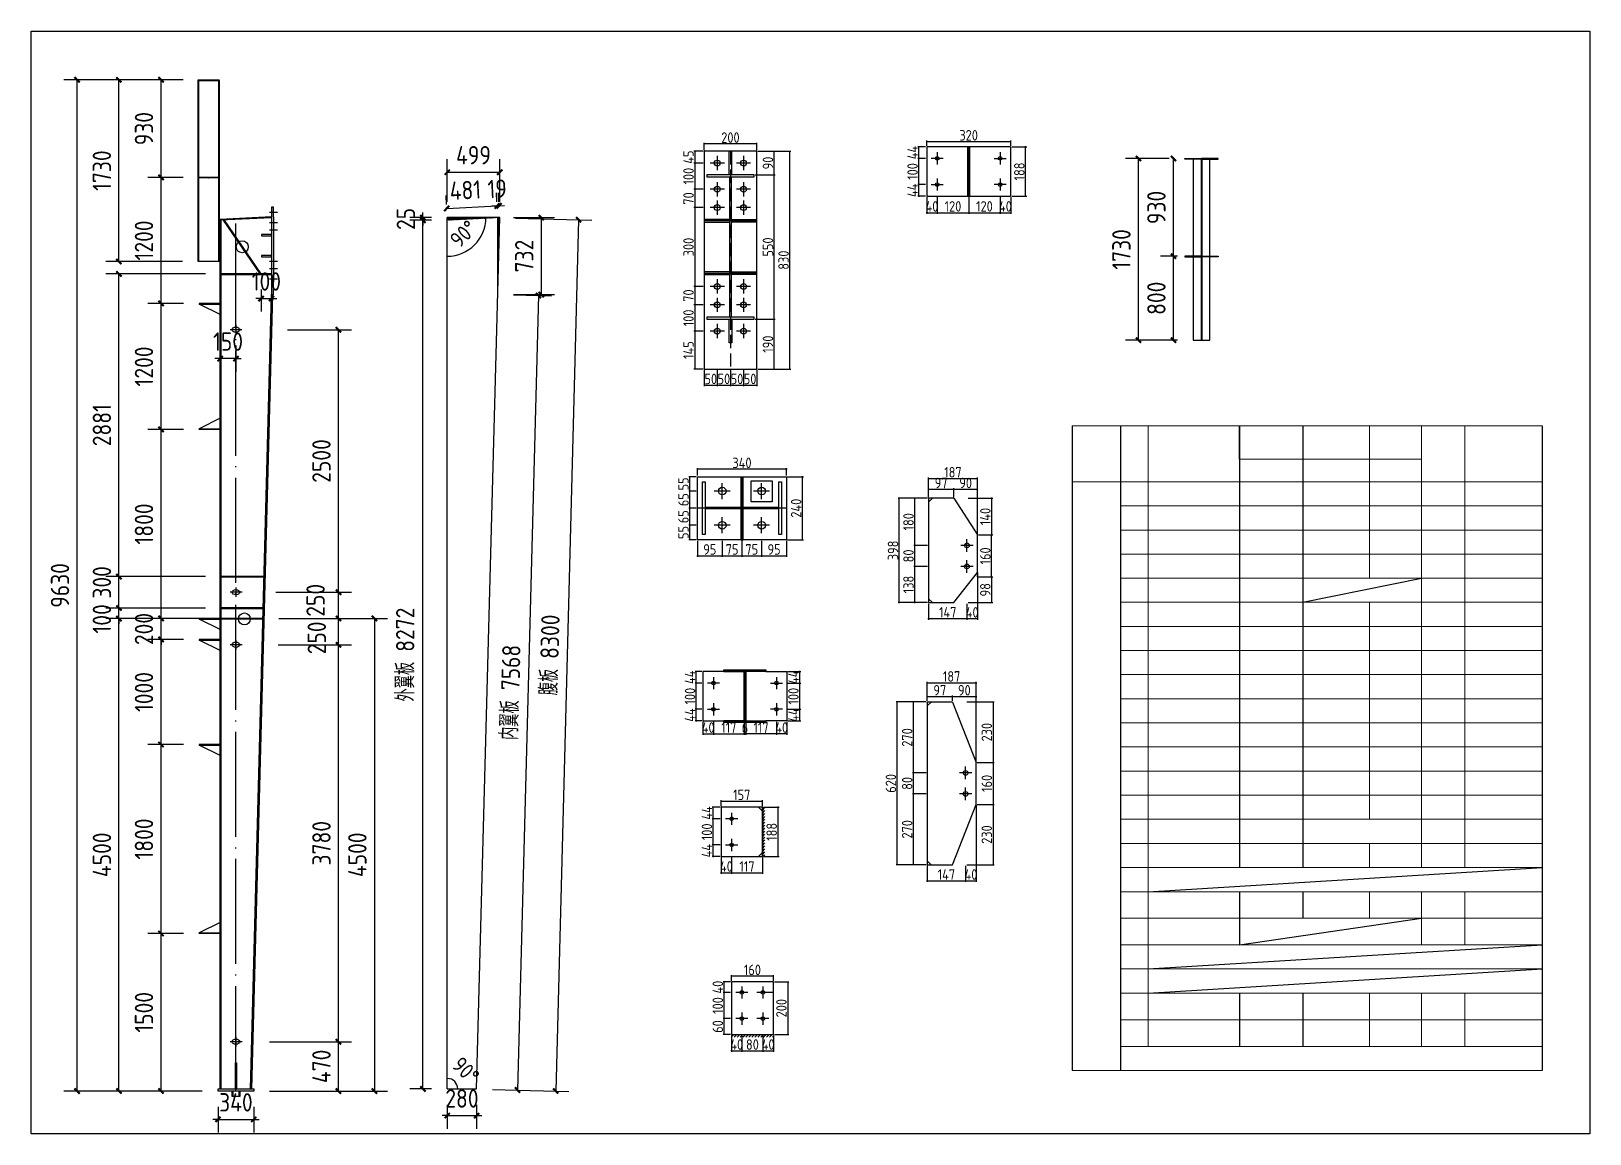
# Model space of a CAD drawing. Extents: x 102162 to 621267, y -39398 to 328893.
# Drawn here: x 295212 to 324912, y 275602 to 296602 of the extents above; entities that cross this region are included whole.
import ezdxf

# ---------------------------------------------------------------- set-up
doc = ezdxf.new("R2010")
doc.units = 0
doc.header["$LTSCALE"] = 1000
doc.header["$MEASUREMENT"] = 0
doc.linetypes.add('DASH', pattern=[0.35, 0.25, -0.1])
doc.linetypes.add('DOTE', pattern=[2.42, 2, -0.2, 0.02, -0.2])
doc.layers.add('DOTE', color=1, linetype='Continuous')
doc.layers.add('钢架', color=7, linetype='Continuous', lineweight=25)
doc.styles.get("Standard").update_dxf_attribs({"font": 'gbenor.shx', "bigfont": 'gbcbig.shx'})
doc.dimstyles.get("Standard").update_dxf_attribs({"dimscale": 100, "dimtxt": 3.5, "dimasz": 1, "dimexe": 2.5, "dimexo": 3, "dimgap": 1.5, "dimtad": 1, "dimdec": 0, "dimzin": 0, "dimdsep": 46, "dimtxsty": 'Standard', "dimblk": 'ARCHTICK', "dimcen": 0.09, "dimadec": 0, "dimazin": 0, "dimtfac": 1, "dimtdec": 0, "dimtix": 1, "dimtmove": 2, "dimatfit": 3, "dimfxl": 1, "dimtolj": 1, "dimtzin": 0, "dimarcsym": 0})

msp = doc.modelspace()

# ---------------------------------------------------------------- blocks, each defined once
blk = doc.blocks.new('_ArchTick')
at = {"color": 0, "linetype": 'ByBlock', "const_width": 0.4}
blk.add_lwpolyline([(-0.5, -0.5), (0.5, 0.5)], dxfattribs=at)
blk = doc.blocks.new('*D460')
at = {"color": 3, "lineweight": -2}
for p, q in [((298113, 279416), (297436, 279416)), ((297686, 276416), (297686, 279416)), ((298473, 276416), (297436, 276416))]:
    blk.add_line(p, q, dxfattribs=at)
at = {"layer": 'Defpoints', "color": 0}
for p in [(297686, 279416), (298413, 279416), (298773, 276416)]:
    blk.add_point(p, dxfattribs=at)
at = {"color": 3, "lineweight": -2, "xscale": 100, "yscale": 100, "zscale": 100}
for p, rotation in [((297686, 279416), 90), ((297686, 276416), 270)]:
    blk.add_blockref('_ArchTick', p, dxfattribs=dict(at, rotation=rotation))
at = {"color": 0, "insert": (297361, 277916), "char_height": 350, "attachment_point": 5, "rotation": 90}
blk.add_mtext('\\A1;1500', dxfattribs=at)
blk = doc.blocks.new('*D461')
at = {"color": 3, "lineweight": -2}
for p, q in [((298113, 283016), (297436, 283016)), ((297686, 279416), (297686, 283016)), ((298113, 279416), (297436, 279416))]:
    blk.add_line(p, q, dxfattribs=at)
at = {"layer": 'Defpoints', "color": 0}
for p in [(297686, 283016), (298413, 283016), (298413, 279416)]:
    blk.add_point(p, dxfattribs=at)
at = {"color": 3, "lineweight": -2, "xscale": 100, "yscale": 100, "zscale": 100}
for p, rotation in [((297686, 283016), 90), ((297686, 279416), 270)]:
    blk.add_blockref('_ArchTick', p, dxfattribs=dict(at, rotation=rotation))
at = {"color": 0, "insert": (297361, 281216), "char_height": 350, "attachment_point": 5, "rotation": 90}
blk.add_mtext('\\A1;1800', dxfattribs=at)
blk = doc.blocks.new('*D462')
at = {"color": 3, "lineweight": -2}
for p, q in [((298113, 285016), (297436, 285016)), ((297686, 283016), (297686, 285016)), ((298113, 283016), (297436, 283016))]:
    blk.add_line(p, q, dxfattribs=at)
at = {"layer": 'Defpoints', "color": 0}
for p in [(297686, 285016), (298413, 285016), (298413, 283016)]:
    blk.add_point(p, dxfattribs=at)
at = {"color": 3, "lineweight": -2, "xscale": 100, "yscale": 100, "zscale": 100}
for p, rotation in [((297686, 285016), 90), ((297686, 283016), 270)]:
    blk.add_blockref('_ArchTick', p, dxfattribs=dict(at, rotation=rotation))
at = {"color": 0, "insert": (297361, 284016), "char_height": 350, "attachment_point": 5, "rotation": 90}
blk.add_mtext('\\A1;1000', dxfattribs=at)
blk = doc.blocks.new('*D463')
at = {"color": 3, "lineweight": -2}
for p, q in [((298113, 289016), (297436, 289016)), ((297686, 285416), (297686, 289016)), ((298113, 285416), (297436, 285416))]:
    blk.add_line(p, q, dxfattribs=at)
at = {"layer": 'Defpoints', "color": 0}
for p in [(297686, 289016), (298413, 289016), (298413, 285416)]:
    blk.add_point(p, dxfattribs=at)
at = {"color": 3, "lineweight": -2, "xscale": 100, "yscale": 100, "zscale": 100}
for p, rotation in [((297686, 289016), 90), ((297686, 285416), 270)]:
    blk.add_blockref('_ArchTick', p, dxfattribs=dict(at, rotation=rotation))
at = {"color": 0, "insert": (297361, 287216), "char_height": 350, "attachment_point": 5, "rotation": 90}
blk.add_mtext('\\A1;1800', dxfattribs=at)
blk = doc.blocks.new('*D464')
at = {"color": 3, "lineweight": -2}
for p, q in [((298113, 291416), (297436, 291416)), ((297686, 289016), (297686, 291416)), ((298113, 289016), (297436, 289016))]:
    blk.add_line(p, q, dxfattribs=at)
at = {"layer": 'Defpoints', "color": 0}
for p in [(297686, 291416), (298413, 291416), (298413, 289016)]:
    blk.add_point(p, dxfattribs=at)
at = {"color": 3, "lineweight": -2, "xscale": 100, "yscale": 100, "zscale": 100}
for p, rotation in [((297686, 291416), 90), ((297686, 289016), 270)]:
    blk.add_blockref('_ArchTick', p, dxfattribs=dict(at, rotation=rotation))
at = {"color": 0, "insert": (297361, 290216), "char_height": 350, "attachment_point": 5, "rotation": 90}
blk.add_mtext('\\A1;1200', dxfattribs=at)
blk = doc.blocks.new('*D465')
at = {"color": 3, "lineweight": -2}
for p, q in [((298105, 293816), (297436, 293816)), ((297686, 291416), (297686, 293816)), ((298113, 291416), (297436, 291416))]:
    blk.add_line(p, q, dxfattribs=at)
at = {"layer": 'Defpoints', "color": 0}
for p in [(297686, 293816), (298405, 293816), (298413, 291416)]:
    blk.add_point(p, dxfattribs=at)
at = {"color": 3, "lineweight": -2, "xscale": 100, "yscale": 100, "zscale": 100}
for p, rotation in [((297686, 293816), 90), ((297686, 291416), 270)]:
    blk.add_blockref('_ArchTick', p, dxfattribs=dict(at, rotation=rotation))
at = {"color": 0, "insert": (297361, 292616), "char_height": 350, "attachment_point": 5, "rotation": 90}
blk.add_mtext('\\A1;1200', dxfattribs=at)
blk = doc.blocks.new('*D466')
at = {"color": 3, "lineweight": -2}
for p, q in [((298105, 295676), (297436, 295676)), ((297686, 293816), (297686, 295676)), ((298105, 293816), (297436, 293816))]:
    blk.add_line(p, q, dxfattribs=at)
at = {"layer": 'Defpoints', "color": 0}
for p in [(297686, 295676), (298405, 295676), (298405, 293816)]:
    blk.add_point(p, dxfattribs=at)
at = {"color": 3, "lineweight": -2, "xscale": 100, "yscale": 100, "zscale": 100}
for p, rotation in [((297686, 295676), 90), ((297686, 293816), 270)]:
    blk.add_blockref('_ArchTick', p, dxfattribs=dict(at, rotation=rotation))
at = {"color": 0, "insert": (297361, 294746), "char_height": 350, "attachment_point": 5, "rotation": 90}
blk.add_mtext('\\A1;930', dxfattribs=at)
blk = doc.blocks.new('*D395')
at = {"color": 3, "lineweight": -2}
for p, q in [((296884, 285616), (296884, 285716)), ((298533, 285616), (296634, 285616)), ((296884, 285416), (296884, 285616)), ((298113, 285416), (296634, 285416)), ((296884, 285416), (296884, 285316))]:
    blk.add_line(p, q, dxfattribs=at)
at = {"layer": 'Defpoints', "color": 0}
for p in [(296884, 285616), (298833, 285616), (298413, 285416)]:
    blk.add_point(p, dxfattribs=at)
at = {"color": 3, "lineweight": -2, "xscale": 100, "yscale": 100, "zscale": 100}
for p, rotation in [((296884, 285616), 270), ((296884, 285416), 90)]:
    blk.add_blockref('_ArchTick', p, dxfattribs=dict(at, rotation=rotation))
at = {"color": 0, "insert": (296559, 285409), "char_height": 350, "attachment_point": 5, "rotation": 90}
blk.add_mtext('\\A1;100', dxfattribs=at)
blk = doc.blocks.new('*D396')
at = {"color": 3, "lineweight": -2}
for p, q in [((298093, 295676), (296634, 295676)), ((296884, 292216), (296884, 295676)), ((298093, 292216), (296634, 292216))]:
    blk.add_line(p, q, dxfattribs=at)
at = {"layer": 'Defpoints', "color": 0}
for p in [(296884, 295676), (298393, 295676), (298393, 292216)]:
    blk.add_point(p, dxfattribs=at)
at = {"color": 3, "lineweight": -2, "xscale": 100, "yscale": 100, "zscale": 100}
for p, rotation in [((296884, 295676), 90), ((296884, 292216), 270)]:
    blk.add_blockref('_ArchTick', p, dxfattribs=dict(at, rotation=rotation))
at = {"color": 0, "insert": (296559, 293946), "char_height": 350, "attachment_point": 5, "rotation": 90}
blk.add_mtext('\\A1;1730', dxfattribs=at)
blk = doc.blocks.new('*D397')
at = {"color": 3, "lineweight": -2}
for p, q in [((298093, 295676), (295836, 295676)), ((296086, 276416), (296086, 295676)), ((298473, 276416), (295836, 276416))]:
    blk.add_line(p, q, dxfattribs=at)
at = {"layer": 'Defpoints', "color": 0}
for p in [(296086, 295676), (298393, 295676), (298773, 276416)]:
    blk.add_point(p, dxfattribs=at)
at = {"color": 3, "lineweight": -2, "xscale": 100, "yscale": 100, "zscale": 100}
for p, rotation in [((296086, 295676), 90), ((296086, 276416), 270)]:
    blk.add_blockref('_ArchTick', p, dxfattribs=dict(at, rotation=rotation))
at = {"color": 0, "insert": (295761, 286046), "char_height": 350, "attachment_point": 5, "rotation": 90}
blk.add_mtext('\\A1;9630', dxfattribs=at)
blk = doc.blocks.new('*D467')
at = {"color": 3, "lineweight": -2}
for p, q in [((298773, 276116), (298773, 275626)), ((299453, 276116), (299453, 275626)), ((298773, 275876), (298673, 275876)), ((298773, 275876), (299453, 275876)), ((299453, 275876), (299553, 275876))]:
    blk.add_line(p, q, dxfattribs=at)
at = {"layer": 'Defpoints', "color": 0}
for p in [(298773, 276416), (299453, 276416), (299453, 275876)]:
    blk.add_point(p, dxfattribs=at)
at = {"color": 3, "lineweight": -2, "xscale": 100, "yscale": 100, "zscale": 100}
blk.add_blockref('_ArchTick', (298773, 275876), dxfattribs=at)
at = {"color": 3, "lineweight": -2, "xscale": 100, "yscale": 100, "zscale": 100, "rotation": 180}
blk.add_blockref('_ArchTick', (299453, 275876), dxfattribs=at)
at = {"color": 0, "insert": (299113, 276201), "char_height": 350, "attachment_point": 5}
blk.add_mtext('\\A1;340', dxfattribs=at)
blk = doc.blocks.new('*D468')
at = {"color": 3, "lineweight": -2}
for p, q in [((299593, 291679), (299593, 291260)), ((299793, 291679), (299793, 291260)), ((299593, 291510), (299493, 291510)), ((299593, 291510), (299793, 291510)), ((299793, 291510), (299893, 291510))]:
    blk.add_line(p, q, dxfattribs=at)
at = {"layer": 'Defpoints', "color": 0}
for p in [(299593, 291979), (299793, 291979), (299793, 291510)]:
    blk.add_point(p, dxfattribs=at)
at = {"color": 3, "lineweight": -2, "xscale": 100, "yscale": 100, "zscale": 100}
blk.add_blockref('_ArchTick', (299593, 291510), dxfattribs=at)
at = {"color": 3, "lineweight": -2, "xscale": 100, "yscale": 100, "zscale": 100, "rotation": 180}
blk.add_blockref('_ArchTick', (299793, 291510), dxfattribs=at)
at = {"color": 0, "insert": (299693, 291835), "char_height": 350, "attachment_point": 5}
blk.add_mtext('\\A1;100', dxfattribs=at)
blk = doc.blocks.new('*D469')
at = {"color": 3, "lineweight": -2}
for p, q in [((298813, 290616), (298813, 290115)), ((299113, 290616), (299113, 290115)), ((298813, 290365), (298713, 290365)), ((299113, 290365), (298813, 290365)), ((299113, 290365), (299213, 290365))]:
    blk.add_line(p, q, dxfattribs=at)
at = {"layer": 'Defpoints', "color": 0}
for p in [(298813, 290916), (299113, 290916), (298813, 290365)]:
    blk.add_point(p, dxfattribs=at)
at = {"color": 3, "lineweight": -2, "xscale": 100, "yscale": 100, "zscale": 100}
blk.add_blockref('_ArchTick', (298813, 290365), dxfattribs=at)
at = {"color": 3, "lineweight": -2, "xscale": 100, "yscale": 100, "zscale": 100, "rotation": 180}
blk.add_blockref('_ArchTick', (299113, 290365), dxfattribs=at)
at = {"color": 0, "insert": (298963, 290690), "char_height": 350, "attachment_point": 5}
blk.add_mtext('\\A1;150', dxfattribs=at)
blk = doc.blocks.new('*D470')
at = {"color": 3, "lineweight": -2}
for p, q in [((297686, 285416), (297686, 285516)), ((298113, 285416), (297436, 285416)), ((297686, 285016), (297686, 285416)), ((298113, 285016), (297436, 285016)), ((297686, 285016), (297686, 284916))]:
    blk.add_line(p, q, dxfattribs=at)
at = {"layer": 'Defpoints', "color": 0}
for p in [(297686, 285416), (298413, 285416), (298413, 285016)]:
    blk.add_point(p, dxfattribs=at)
at = {"color": 3, "lineweight": -2, "xscale": 100, "yscale": 100, "zscale": 100}
for p, rotation in [((297686, 285416), 270), ((297686, 285016), 90)]:
    blk.add_blockref('_ArchTick', p, dxfattribs=dict(at, rotation=rotation))
at = {"color": 0, "insert": (297361, 285216), "char_height": 350, "attachment_point": 5, "rotation": 90}
blk.add_mtext('\\A1;200', dxfattribs=at)
blk = doc.blocks.new('*D459')
at = {"color": 3, "lineweight": -2}
for p, q in [((298533, 285416), (296634, 285416)), ((296884, 276416), (296884, 285416)), ((298473, 276416), (296634, 276416))]:
    blk.add_line(p, q, dxfattribs=at)
at = {"layer": 'Defpoints', "color": 0}
for p in [(296884, 285416), (298833, 285416), (298773, 276416)]:
    blk.add_point(p, dxfattribs=at)
at = {"color": 3, "lineweight": -2, "xscale": 100, "yscale": 100, "zscale": 100}
for p, rotation in [((296884, 285416), 90), ((296884, 276416), 270)]:
    blk.add_blockref('_ArchTick', p, dxfattribs=dict(at, rotation=rotation))
at = {"color": 0, "insert": (296559, 280916), "char_height": 350, "attachment_point": 5, "rotation": 90}
blk.add_mtext('\\A1;4500', dxfattribs=at)
blk = doc.blocks.new('*D473')
at = {"color": 0, "lineweight": -2}
for p, q in [((308012, 283447), (308012, 283198)), ((308212, 283447), (308212, 283198)), ((308012, 283218), (308002, 283218)), ((308012, 283218), (308212, 283218)), ((308212, 283218), (308222, 283218))]:
    blk.add_line(p, q, dxfattribs=at)
at = {"layer": 'Defpoints', "color": 0}
for p in [(308012, 283467), (308212, 283467), (308212, 283218)]:
    blk.add_point(p, dxfattribs=at)
at = {"color": 0, "lineweight": -2, "xscale": 10, "yscale": 10, "zscale": 10}
blk.add_blockref('_ArchTick', (308012, 283218), dxfattribs=at)
at = {"color": 0, "lineweight": -2, "xscale": 10, "yscale": 10, "zscale": 10, "rotation": 180}
blk.add_blockref('_ArchTick', (308212, 283218), dxfattribs=at)
at = {"color": 0, "insert": (308112, 283338), "char_height": 200, "attachment_point": 5}
blk.add_mtext('\\A1;40', dxfattribs=at)
blk = doc.blocks.new('*D474')
at = {"color": 0, "lineweight": -2}
for p, q in [((308212, 283447), (308212, 283198)), ((308797, 283447), (308797, 283198)), ((308202, 283218), (308807, 283218))]:
    blk.add_line(p, q, dxfattribs=at)
at = {"layer": 'Defpoints', "color": 0}
for p in [(308212, 283467), (308797, 283467), (308797, 283218)]:
    blk.add_point(p, dxfattribs=at)
at = {"color": 0, "lineweight": -2, "xscale": 10, "yscale": 10, "zscale": 10, "rotation": 180}
blk.add_blockref('_ArchTick', (308212, 283218), dxfattribs=at)
at = {"color": 0, "lineweight": -2, "xscale": 10, "yscale": 10, "zscale": 10}
blk.add_blockref('_ArchTick', (308797, 283218), dxfattribs=at)
at = {"color": 0, "insert": (308505, 283338), "char_height": 200, "attachment_point": 5}
blk.add_mtext('\\A1;117', dxfattribs=at)
blk = doc.blocks.new('*D475')
at = {"color": 0, "lineweight": -2}
for p, q in [((308797, 283447), (308797, 283198)), ((308827, 283447), (308827, 283198)), ((308797, 283218), (308787, 283218)), ((308797, 283218), (308827, 283218)), ((308827, 283218), (308837, 283218))]:
    blk.add_line(p, q, dxfattribs=at)
at = {"layer": 'Defpoints', "color": 0}
for p in [(308797, 283467), (308827, 283467), (308827, 283218)]:
    blk.add_point(p, dxfattribs=at)
at = {"color": 0, "lineweight": -2, "xscale": 10, "yscale": 10, "zscale": 10}
blk.add_blockref('_ArchTick', (308797, 283218), dxfattribs=at)
at = {"color": 0, "lineweight": -2, "xscale": 10, "yscale": 10, "zscale": 10, "rotation": 180}
blk.add_blockref('_ArchTick', (308827, 283218), dxfattribs=at)
at = {"color": 0, "insert": (308812, 283338), "char_height": 200, "attachment_point": 5}
blk.add_mtext('\\A1;6', dxfattribs=at)
blk = doc.blocks.new('*D476')
at = {"color": 0, "lineweight": -2}
for p, q in [((307992, 283687), (307866, 283687)), ((307886, 283687), (307886, 283697)), ((307886, 283467), (307886, 283687)), ((307992, 283467), (307866, 283467)), ((307886, 283467), (307886, 283457))]:
    blk.add_line(p, q, dxfattribs=at)
at = {"layer": 'Defpoints', "color": 0}
for p in [(307886, 283687), (308012, 283687), (308012, 283467)]:
    blk.add_point(p, dxfattribs=at)
at = {"color": 0, "lineweight": -2, "xscale": 10, "yscale": 10, "zscale": 10}
for p, rotation in [((307886, 283687), 270), ((307886, 283467), 90)]:
    blk.add_blockref('_ArchTick', p, dxfattribs=dict(at, rotation=rotation))
at = {"color": 0, "insert": (307766, 283577), "char_height": 200, "attachment_point": 5, "rotation": 90}
blk.add_mtext('\\A1;44', dxfattribs=at)
blk = doc.blocks.new('*D477')
at = {"color": 0, "lineweight": -2}
for p, q in [((307992, 284187), (307866, 284187)), ((307886, 283677), (307886, 284197)), ((307992, 283687), (307866, 283687))]:
    blk.add_line(p, q, dxfattribs=at)
at = {"layer": 'Defpoints', "color": 0}
for p in [(307886, 284187), (308012, 284187), (308012, 283687)]:
    blk.add_point(p, dxfattribs=at)
at = {"color": 0, "lineweight": -2, "xscale": 10, "yscale": 10, "zscale": 10}
for p, rotation in [((307886, 284187), 90), ((307886, 283687), 270)]:
    blk.add_blockref('_ArchTick', p, dxfattribs=dict(at, rotation=rotation))
at = {"color": 0, "insert": (307766, 283937), "char_height": 200, "attachment_point": 5, "rotation": 90}
blk.add_mtext('\\A1;100', dxfattribs=at)
blk = doc.blocks.new('*D478')
at = {"color": 0, "lineweight": -2}
for p, q in [((307992, 284407), (307866, 284407)), ((307886, 284407), (307886, 284417)), ((307886, 284187), (307886, 284407)), ((307992, 284187), (307866, 284187)), ((307886, 284187), (307886, 284177))]:
    blk.add_line(p, q, dxfattribs=at)
at = {"layer": 'Defpoints', "color": 0}
for p in [(307886, 284407), (308012, 284407), (308012, 284187)]:
    blk.add_point(p, dxfattribs=at)
at = {"color": 0, "lineweight": -2, "xscale": 10, "yscale": 10, "zscale": 10}
for p, rotation in [((307886, 284407), 270), ((307886, 284187), 90)]:
    blk.add_blockref('_ArchTick', p, dxfattribs=dict(at, rotation=rotation))
at = {"color": 0, "insert": (307766, 284297), "char_height": 200, "attachment_point": 5, "rotation": 90}
blk.add_mtext('\\A1;44', dxfattribs=at)
blk = doc.blocks.new('*D479')
at = {"color": 0, "lineweight": -2}
for p, q in [((309412, 283447), (309412, 283198)), ((309612, 283447), (309612, 283198)), ((309412, 283218), (309402, 283218)), ((309612, 283218), (309412, 283218)), ((309612, 283218), (309622, 283218))]:
    blk.add_line(p, q, dxfattribs=at)
at = {"layer": 'Defpoints', "color": 0}
for p in [(309412, 283467), (309612, 283467), (309412, 283218)]:
    blk.add_point(p, dxfattribs=at)
at = {"color": 0, "lineweight": -2, "xscale": 10, "yscale": 10, "zscale": 10}
blk.add_blockref('_ArchTick', (309412, 283218), dxfattribs=at)
at = {"color": 0, "lineweight": -2, "xscale": 10, "yscale": 10, "zscale": 10, "rotation": 180}
blk.add_blockref('_ArchTick', (309612, 283218), dxfattribs=at)
at = {"color": 0, "insert": (309512, 283338), "char_height": 200, "attachment_point": 5}
blk.add_mtext('\\A1;40', dxfattribs=at)
blk = doc.blocks.new('*D480')
at = {"color": 0, "lineweight": -2}
for p, q in [((308827, 283447), (308827, 283198)), ((309412, 283447), (309412, 283198)), ((309422, 283218), (308817, 283218))]:
    blk.add_line(p, q, dxfattribs=at)
at = {"layer": 'Defpoints', "color": 0}
for p in [(308827, 283467), (309412, 283467), (308827, 283218)]:
    blk.add_point(p, dxfattribs=at)
at = {"color": 0, "lineweight": -2, "xscale": 10, "yscale": 10, "zscale": 10, "rotation": 180}
blk.add_blockref('_ArchTick', (308827, 283218), dxfattribs=at)
at = {"color": 0, "lineweight": -2, "xscale": 10, "yscale": 10, "zscale": 10}
blk.add_blockref('_ArchTick', (309412, 283218), dxfattribs=at)
at = {"color": 0, "insert": (309120, 283338), "char_height": 200, "attachment_point": 5}
blk.add_mtext('\\A1;117', dxfattribs=at)
blk = doc.blocks.new('*D481')
at = {"color": 0, "lineweight": -2}
for p, q in [((309632, 283687), (309876, 283687)), ((309856, 283687), (309856, 283697)), ((309856, 283467), (309856, 283687)), ((309632, 283467), (309876, 283467)), ((309856, 283467), (309856, 283457))]:
    blk.add_line(p, q, dxfattribs=at)
at = {"layer": 'Defpoints', "color": 0}
for p in [(309612, 283687), (309856, 283687), (309612, 283467)]:
    blk.add_point(p, dxfattribs=at)
at = {"color": 0, "lineweight": -2, "xscale": 10, "yscale": 10, "zscale": 10}
for p, rotation in [((309856, 283687), 270), ((309856, 283467), 90)]:
    blk.add_blockref('_ArchTick', p, dxfattribs=dict(at, rotation=rotation))
at = {"color": 0, "insert": (309736, 283577), "char_height": 200, "attachment_point": 5, "rotation": 90}
blk.add_mtext('\\A1;44', dxfattribs=at)
blk = doc.blocks.new('*D471')
at = {"color": 0, "lineweight": -2}
for p, q in [((309632, 284187), (309876, 284187)), ((309856, 283677), (309856, 284197)), ((309632, 283687), (309876, 283687))]:
    blk.add_line(p, q, dxfattribs=at)
at = {"layer": 'Defpoints', "color": 0}
for p in [(309612, 284187), (309856, 284187), (309612, 283687)]:
    blk.add_point(p, dxfattribs=at)
at = {"color": 0, "lineweight": -2, "xscale": 10, "yscale": 10, "zscale": 10}
for p, rotation in [((309856, 284187), 90), ((309856, 283687), 270)]:
    blk.add_blockref('_ArchTick', p, dxfattribs=dict(at, rotation=rotation))
at = {"color": 0, "insert": (309736, 283937), "char_height": 200, "attachment_point": 5, "rotation": 90}
blk.add_mtext('\\A1;100', dxfattribs=at)
blk = doc.blocks.new('*D472')
at = {"color": 0, "lineweight": -2}
for p, q in [((309632, 284407), (309876, 284407)), ((309856, 284407), (309856, 284417)), ((309856, 284187), (309856, 284407)), ((309632, 284187), (309876, 284187)), ((309856, 284187), (309856, 284177))]:
    blk.add_line(p, q, dxfattribs=at)
at = {"layer": 'Defpoints', "color": 0}
for p in [(309612, 284407), (309856, 284407), (309612, 284187)]:
    blk.add_point(p, dxfattribs=at)
at = {"color": 0, "lineweight": -2, "xscale": 10, "yscale": 10, "zscale": 10}
for p, rotation in [((309856, 284407), 270), ((309856, 284187), 90)]:
    blk.add_blockref('_ArchTick', p, dxfattribs=dict(at, rotation=rotation))
at = {"color": 0, "insert": (309736, 284297), "char_height": 200, "attachment_point": 5, "rotation": 90}
blk.add_mtext('\\A1;44', dxfattribs=at)
blk = doc.blocks.new('*D408')
at = {"color": 3, "lineweight": -2}
for p, q in [((298533, 286216), (296634, 286216)), ((296884, 285616), (296884, 286216)), ((298533, 285616), (296634, 285616))]:
    blk.add_line(p, q, dxfattribs=at)
at = {"layer": 'Defpoints', "color": 0}
for p in [(296884, 286216), (298833, 286216), (298833, 285616)]:
    blk.add_point(p, dxfattribs=at)
at = {"color": 3, "lineweight": -2, "xscale": 100, "yscale": 100, "zscale": 100}
for p, rotation in [((296884, 286216), 90), ((296884, 285616), 270)]:
    blk.add_blockref('_ArchTick', p, dxfattribs=dict(at, rotation=rotation))
at = {"color": 0, "insert": (296559, 286104), "char_height": 350, "attachment_point": 5, "rotation": 90}
blk.add_mtext('\\A1;300', dxfattribs=at)
blk = doc.blocks.new('*D409')
at = {"color": 3, "lineweight": -2}
for p, q in [((298533, 291979), (296634, 291979)), ((296884, 286216), (296884, 291979)), ((298533, 286216), (296634, 286216))]:
    blk.add_line(p, q, dxfattribs=at)
at = {"layer": 'Defpoints', "color": 0}
for p in [(296884, 291979), (298833, 291979), (298833, 286216)]:
    blk.add_point(p, dxfattribs=at)
at = {"color": 3, "lineweight": -2, "xscale": 100, "yscale": 100, "zscale": 100}
for p, rotation in [((296884, 291979), 90), ((296884, 286216), 270)]:
    blk.add_blockref('_ArchTick', p, dxfattribs=dict(at, rotation=rotation))
at = {"color": 0, "insert": (296559, 289098), "char_height": 350, "attachment_point": 5, "rotation": 90}
blk.add_mtext('\\A1;2881', dxfattribs=at)
blk = doc.blocks.new('*D410')
at = {"color": 3, "lineweight": -2}
for p, q in [((317053, 292315), (316728, 292315)), ((316978, 290715), (316978, 292315)), ((317053, 290715), (316728, 290715))]:
    blk.add_line(p, q, dxfattribs=at)
at = {"layer": 'Defpoints', "color": 0}
for p in [(316978, 292315), (317353, 292315), (317353, 290715)]:
    blk.add_point(p, dxfattribs=at)
at = {"color": 3, "lineweight": -2, "xscale": 100, "yscale": 100, "zscale": 100}
for p, rotation in [((316978, 292315), 90), ((316978, 290715), 270)]:
    blk.add_blockref('_ArchTick', p, dxfattribs=dict(at, rotation=rotation))
at = {"color": 0, "insert": (316653, 291515), "char_height": 350, "attachment_point": 5, "rotation": 90}
blk.add_mtext('\\A1;800', dxfattribs=at)
blk = doc.blocks.new('*D411')
at = {"color": 3, "lineweight": -2}
for p, q in [((316893, 294175), (316728, 294175)), ((316978, 292315), (316978, 294175)), ((316893, 292315), (316728, 292315))]:
    blk.add_line(p, q, dxfattribs=at)
at = {"layer": 'Defpoints', "color": 0}
for p in [(316978, 294175), (317193, 294175), (317193, 292315)]:
    blk.add_point(p, dxfattribs=at)
at = {"color": 3, "lineweight": -2, "xscale": 100, "yscale": 100, "zscale": 100}
for p, rotation in [((316978, 294175), 90), ((316978, 292315), 270)]:
    blk.add_blockref('_ArchTick', p, dxfattribs=dict(at, rotation=rotation))
at = {"color": 0, "insert": (316653, 293245), "char_height": 350, "attachment_point": 5, "rotation": 90}
blk.add_mtext('\\A1;930', dxfattribs=at)
blk = doc.blocks.new('*D374')
at = {"color": 3, "lineweight": -2}
for p, q in [((316893, 294175), (316061, 294175)), ((316311, 290715), (316311, 294175)), ((317053, 290715), (316061, 290715))]:
    blk.add_line(p, q, dxfattribs=at)
at = {"layer": 'Defpoints', "color": 0}
for p in [(316311, 294175), (317193, 294175), (317353, 290715)]:
    blk.add_point(p, dxfattribs=at)
at = {"color": 3, "lineweight": -2, "xscale": 100, "yscale": 100, "zscale": 100}
for p, rotation in [((316311, 294175), 90), ((316311, 290715), 270)]:
    blk.add_blockref('_ArchTick', p, dxfattribs=dict(at, rotation=rotation))
at = {"color": 0, "insert": (315986, 292445), "char_height": 350, "attachment_point": 5, "rotation": 90}
blk.add_mtext('\\A1;1730', dxfattribs=at)
blk = doc.blocks.new('*D375')
at = {"color": 3, "lineweight": -2}
for p, q in [((299753, 277356), (301318, 277356)), ((301068, 276416), (301068, 277356)), ((299753, 276416), (301318, 276416))]:
    blk.add_line(p, q, dxfattribs=at)
at = {"layer": 'Defpoints', "color": 0}
for p in [(299453, 277356), (301068, 277356), (299453, 276416)]:
    blk.add_point(p, dxfattribs=at)
at = {"color": 3, "lineweight": -2, "xscale": 100, "yscale": 100, "zscale": 100}
for p, rotation in [((301068, 277356), 90), ((301068, 276416), 270)]:
    blk.add_blockref('_ArchTick', p, dxfattribs=dict(at, rotation=rotation))
at = {"color": 0, "insert": (300743, 276886), "char_height": 350, "attachment_point": 5, "rotation": 90}
blk.add_mtext('\\A1;470', dxfattribs=at)
blk = doc.blocks.new('*D376')
at = {"color": 3, "lineweight": -2}
for p, q in [((299917, 284916), (301318, 284916)), ((301068, 277356), (301068, 284916)), ((299753, 277356), (301318, 277356))]:
    blk.add_line(p, q, dxfattribs=at)
at = {"layer": 'Defpoints', "color": 0}
for p in [(299617, 284916), (301068, 284916), (299453, 277356)]:
    blk.add_point(p, dxfattribs=at)
at = {"color": 3, "lineweight": -2, "xscale": 100, "yscale": 100, "zscale": 100}
for p, rotation in [((301068, 284916), 90), ((301068, 277356), 270)]:
    blk.add_blockref('_ArchTick', p, dxfattribs=dict(at, rotation=rotation))
at = {"color": 0, "insert": (300743, 281136), "char_height": 350, "attachment_point": 5, "rotation": 90}
blk.add_mtext('\\A1;3780', dxfattribs=at)
blk = doc.blocks.new('*D377')
at = {"color": 3, "lineweight": -2}
for p, q in [((299930, 285416), (301318, 285416)), ((301068, 284916), (301068, 285416)), ((299917, 284916), (301318, 284916))]:
    blk.add_line(p, q, dxfattribs=at)
at = {"layer": 'Defpoints', "color": 0}
for p in [(299630, 285416), (301068, 285416), (299617, 284916)]:
    blk.add_point(p, dxfattribs=at)
at = {"color": 3, "lineweight": -2, "xscale": 100, "yscale": 100, "zscale": 100}
for p, rotation in [((301068, 285416), 90), ((301068, 284916), 270)]:
    blk.add_blockref('_ArchTick', p, dxfattribs=dict(at, rotation=rotation))
at = {"color": 0, "insert": (300654, 285047), "char_height": 350, "attachment_point": 5, "rotation": 90}
blk.add_mtext('\\A1;250', dxfattribs=at)
blk = doc.blocks.new('*D378')
at = {"color": 3, "lineweight": -2}
for p, q in [((300096, 290916), (301318, 290916)), ((301068, 285916), (301068, 290916)), ((299876, 285916), (301318, 285916))]:
    blk.add_line(p, q, dxfattribs=at)
at = {"layer": 'Defpoints', "color": 0}
for p in [(299796, 290916), (301068, 290916), (299576, 285916)]:
    blk.add_point(p, dxfattribs=at)
at = {"color": 3, "lineweight": -2, "xscale": 100, "yscale": 100, "zscale": 100}
for p, rotation in [((301068, 290916), 90), ((301068, 285916), 270)]:
    blk.add_blockref('_ArchTick', p, dxfattribs=dict(at, rotation=rotation))
at = {"color": 0, "insert": (300743, 288416), "char_height": 350, "attachment_point": 5, "rotation": 90}
blk.add_mtext('\\A1;2500', dxfattribs=at)
blk = doc.blocks.new('*D379')
at = {"color": 3, "lineweight": -2}
for p, q in [((299930, 285416), (302002, 285416)), ((301752, 285416), (301752, 276416)), ((299753, 276416), (302002, 276416))]:
    blk.add_line(p, q, dxfattribs=at)
at = {"layer": 'Defpoints', "color": 0}
for p in [(299630, 285416), (299453, 276416), (301752, 276416)]:
    blk.add_point(p, dxfattribs=at)
at = {"color": 3, "lineweight": -2, "xscale": 100, "yscale": 100, "zscale": 100}
for p, rotation in [((301752, 285416), 90), ((301752, 276416), 270)]:
    blk.add_blockref('_ArchTick', p, dxfattribs=dict(at, rotation=rotation))
at = {"color": 0, "insert": (301427, 280916), "char_height": 350, "attachment_point": 5, "rotation": 90}
blk.add_mtext('\\A1;4500', dxfattribs=at)
blk = doc.blocks.new('*D380')
at = {"color": 3, "lineweight": -2}
for p, q in [((299944, 285916), (301318, 285916)), ((301068, 285416), (301068, 285916)), ((299930, 285416), (301318, 285416))]:
    blk.add_line(p, q, dxfattribs=at)
at = {"layer": 'Defpoints', "color": 0}
for p in [(299644, 285916), (301068, 285916), (299630, 285416)]:
    blk.add_point(p, dxfattribs=at)
at = {"color": 3, "lineweight": -2, "xscale": 100, "yscale": 100, "zscale": 100}
for p, rotation in [((301068, 285916), 90), ((301068, 285416), 270)]:
    blk.add_blockref('_ArchTick', p, dxfattribs=dict(at, rotation=rotation))
at = {"color": 0, "insert": (300631, 285763), "char_height": 350, "attachment_point": 5, "rotation": 90}
blk.add_mtext('\\A1;250', dxfattribs=at)
blk = doc.blocks.new('*D412')
at = {"color": 3, "lineweight": -2}
for p, q in [((304439, 293043), (305894, 293005)), ((305644, 293011), (305206, 276417)), ((304000, 276448), (305456, 276410))]:
    blk.add_line(p, q, dxfattribs=at)
at = {"layer": 'Defpoints', "color": 0}
for p in [(304139, 293051), (303700, 276456), (305206, 276417)]:
    blk.add_point(p, dxfattribs=at)
at = {"color": 3, "lineweight": -2, "xscale": 100, "yscale": 100, "zscale": 100}
for p, rotation in [((305644, 293011), 88.4856732577421), ((305206, 276417), 268.4856732577421)]:
    blk.add_blockref('_ArchTick', p, dxfattribs=dict(at, rotation=rotation))
at = {"color": 0, "insert": (305089, 284723), "char_height": 350, "attachment_point": 5, "rotation": 88.4857}
blk.add_mtext('\\A1;腹板 8300', dxfattribs=at)
blk = doc.blocks.new('*D413')
at = {"color": 3, "lineweight": -2}
for p, q in [((302840, 293001), (302426, 293001)), ((302676, 276456), (302676, 293001)), ((302840, 276456), (302426, 276456))]:
    blk.add_line(p, q, dxfattribs=at)
at = {"layer": 'Defpoints', "color": 0}
for p in [(302676, 293001), (303140, 293001), (303140, 276456)]:
    blk.add_point(p, dxfattribs=at)
at = {"color": 3, "lineweight": -2, "xscale": 100, "yscale": 100, "zscale": 100}
for p, rotation in [((302676, 293001), 90), ((302676, 276456), 270)]:
    blk.add_blockref('_ArchTick', p, dxfattribs=dict(at, rotation=rotation))
at = {"color": 0, "insert": (302339, 284729), "char_height": 350, "attachment_point": 5, "rotation": 90}
blk.add_mtext('\\A1;外翼板 8272', dxfattribs=at)
blk = doc.blocks.new('*D414')
at = {"color": 3, "lineweight": -2}
for p, q in [((302676, 293051), (302676, 293151)), ((302840, 293051), (302426, 293051)), ((302840, 293001), (302426, 293001)), ((302676, 293001), (302676, 293051)), ((302676, 293001), (302676, 292901))]:
    blk.add_line(p, q, dxfattribs=at)
at = {"layer": 'Defpoints', "color": 0}
for p in [(302676, 293051), (303140, 293051), (303140, 293001)]:
    blk.add_point(p, dxfattribs=at)
at = {"color": 3, "lineweight": -2, "xscale": 100, "yscale": 100, "zscale": 100}
for p, rotation in [((302676, 293051), 270), ((302676, 293001), 90)]:
    blk.add_blockref('_ArchTick', p, dxfattribs=dict(at, rotation=rotation))
at = {"color": 0, "insert": (302351, 293026), "char_height": 350, "attachment_point": 5, "rotation": 90}
blk.add_mtext('\\A1;25', dxfattribs=at)
blk = doc.blocks.new('*D415')
at = {"color": 3, "lineweight": -2}
for p, q in [((304400, 293051), (305182, 293051)), ((304932, 293051), (304932, 291587)), ((304400, 291587), (305182, 291587))]:
    blk.add_line(p, q, dxfattribs=at)
at = {"layer": 'Defpoints', "color": 0}
for p in [(304100, 293051), (304100, 291587), (304932, 291587)]:
    blk.add_point(p, dxfattribs=at)
at = {"color": 3, "lineweight": -2, "xscale": 100, "yscale": 100, "zscale": 100}
for p, rotation in [((304932, 293051), 90), ((304932, 291587), 270)]:
    blk.add_blockref('_ArchTick', p, dxfattribs=dict(at, rotation=rotation))
at = {"color": 0, "insert": (304607, 292319), "char_height": 350, "attachment_point": 5, "rotation": 90}
blk.add_mtext('\\A1;732', dxfattribs=at)
blk = doc.blocks.new('*D381')
at = {"color": 3, "lineweight": -2}
for p, q in [((304400, 291579), (305127, 291560)), ((304878, 291567), (304478, 276436)), ((304000, 276448), (304727, 276429))]:
    blk.add_line(p, q, dxfattribs=at)
at = {"layer": 'Defpoints', "color": 0}
for p in [(304100, 291587), (303700, 276456), (304478, 276436)]:
    blk.add_point(p, dxfattribs=at)
at = {"color": 3, "lineweight": -2, "xscale": 100, "yscale": 100, "zscale": 100}
for p, rotation in [((304878, 291567), 88.4856732577417), ((304478, 276436), 268.4856732577417)]:
    blk.add_blockref('_ArchTick', p, dxfattribs=dict(at, rotation=rotation))
at = {"color": 0, "insert": (304341, 284010), "char_height": 350, "attachment_point": 5, "rotation": 88.4857}
blk.add_mtext('\\A1;内翼板 7568', dxfattribs=at)
blk = doc.blocks.new('*D416')
at = {"color": 3, "lineweight": -2}
for p, q in [((303140, 275949), (303040, 275949)), ((303140, 276156), (303140, 275699)), ((303140, 275949), (303700, 275949)), ((303700, 276156), (303700, 275699)), ((303700, 275949), (303800, 275949))]:
    blk.add_line(p, q, dxfattribs=at)
at = {"layer": 'Defpoints', "color": 0}
for p in [(303140, 276456), (303700, 276456), (303700, 275949)]:
    blk.add_point(p, dxfattribs=at)
at = {"color": 3, "lineweight": -2, "xscale": 100, "yscale": 100, "zscale": 100}
blk.add_blockref('_ArchTick', (303140, 275949), dxfattribs=at)
at = {"color": 3, "lineweight": -2, "xscale": 100, "yscale": 100, "zscale": 100, "rotation": 180}
blk.add_blockref('_ArchTick', (303700, 275949), dxfattribs=at)
at = {"color": 0, "insert": (303420, 276274), "char_height": 350, "attachment_point": 5}
blk.add_mtext('\\A1;280', dxfattribs=at)
blk = doc.blocks.new('*D417')
at = {"color": 3, "lineweight": -2}
for p, q in [((303140, 293351), (303140, 294165)), ((304139, 293351), (304139, 294165)), ((303140, 293915), (304139, 293915))]:
    blk.add_line(p, q, dxfattribs=at)
at = {"layer": 'Defpoints', "color": 0}
for p in [(304139, 293915), (303140, 293051), (304139, 293051)]:
    blk.add_point(p, dxfattribs=at)
at = {"color": 3, "lineweight": -2, "xscale": 100, "yscale": 100, "zscale": 100, "rotation": 180}
blk.add_blockref('_ArchTick', (303140, 293915), dxfattribs=at)
at = {"color": 3, "lineweight": -2, "xscale": 100, "yscale": 100, "zscale": 100}
blk.add_blockref('_ArchTick', (304139, 293915), dxfattribs=at)
at = {"color": 0, "insert": (303640, 294240), "char_height": 350, "attachment_point": 5}
blk.add_mtext('\\A1;499', dxfattribs=at)
blk = doc.blocks.new('*D418')
at = {"color": 0, "lineweight": -2}
blk.add_arc((303140, 293051), 736, 270, 360, dxfattribs=at)
at = {"layer": 'Defpoints', "color": 0}
for p in [(303140, 293051), (303140, 293001), (304139, 293051), (303508, 292414), (303140, 276456)]:
    blk.add_point(p, dxfattribs=at)
at = {"color": 0, "lineweight": -2, "xscale": 20, "yscale": 20, "zscale": 20}
for p, rotation in [((303877, 293051), 89.99999999999993), ((303140, 292315), 180.0000000000001)]:
    blk.add_blockref('_ArchTick', p, dxfattribs=dict(at, rotation=rotation))
at = {"color": 0, "insert": (303449, 292743), "char_height": 300, "attachment_point": 5, "rotation": 45}
blk.add_mtext('\\A1;90°', dxfattribs=at)
blk = doc.blocks.new('*D419')
at = {"color": 0, "lineweight": -2}
blk.add_arc((303140, 276456), 200, 360, 90, dxfattribs=at)
at = {"layer": 'Defpoints', "color": 0}
for p in [(303140, 293001), (303313, 276556), (303140, 276456), (303140, 276456), (303700, 276456)]:
    blk.add_point(p, dxfattribs=at)
at = {"color": 0, "lineweight": -2, "xscale": 20, "yscale": 20, "zscale": 20}
for p, rotation in [((303140, 276656), 180.0000000000001), ((303340, 276456), 269.999999999998)]:
    blk.add_blockref('_ArchTick', p, dxfattribs=dict(at, rotation=rotation))
at = {"color": 0, "insert": (303494, 276810), "char_height": 300, "attachment_point": 5, "rotation": 315}
blk.add_mtext('\\A1;90°', dxfattribs=at)
blk = doc.blocks.new('*D420')
at = {"color": 3, "lineweight": -2}
for p, q in [((303125, 293301), (303117, 293475)), ((304085, 293349), (304077, 293523)), ((303129, 293226), (304089, 293274))]:
    blk.add_line(p, q, dxfattribs=at)
at = {"layer": 'Defpoints', "color": 0}
for p in [(304089, 293274), (303140, 293001), (304100, 293049)]:
    blk.add_point(p, dxfattribs=at)
at = {"color": 3, "lineweight": -2, "xscale": 100, "yscale": 100, "zscale": 100}
for p, rotation in [((303129, 293226), 182.862405226115), ((304089, 293274), 2.862405226115041)]:
    blk.add_blockref('_ArchTick', p, dxfattribs=dict(at, rotation=rotation))
at = {"color": 0, "insert": (303486, 293574), "char_height": 350, "attachment_point": 5, "rotation": 2.8624}
blk.add_mtext('\\A1;481', dxfattribs=at)
blk = doc.blocks.new('*D421')
at = {"color": 3, "lineweight": -2}
for p, q in [((304085, 293349), (304077, 293523)), ((304124, 293351), (304115, 293525)), ((304089, 293274), (303989, 293269)), ((304089, 293274), (304128, 293275)), ((304128, 293275), (304228, 293280))]:
    blk.add_line(p, q, dxfattribs=at)
at = {"layer": 'Defpoints', "color": 0}
for p in [(304128, 293275), (304100, 293049), (304139, 293051)]:
    blk.add_point(p, dxfattribs=at)
at = {"color": 3, "lineweight": -2, "xscale": 100, "yscale": 100, "zscale": 100}
for p, rotation in [((304089, 293274), 2.862405226257474), ((304128, 293275), 182.8624052262575)]:
    blk.add_blockref('_ArchTick', p, dxfattribs=dict(at, rotation=rotation))
at = {"color": 0, "insert": (304092, 293599), "char_height": 350, "attachment_point": 5, "rotation": 2.8624}
blk.add_mtext('\\A1;19', dxfattribs=at)
blk = doc.blocks.new('*D422')
at = {"color": 0, "lineweight": -2}
for p, q in [((308555, 277475), (308555, 277162)), ((308755, 277475), (308755, 277162)), ((308555, 277182), (308545, 277182)), ((308555, 277182), (308755, 277182)), ((308755, 277182), (308765, 277182))]:
    blk.add_line(p, q, dxfattribs=at)
at = {"layer": 'Defpoints', "color": 0}
for p in [(308555, 277495), (308755, 277495), (308755, 277182)]:
    blk.add_point(p, dxfattribs=at)
at = {"color": 0, "lineweight": -2, "xscale": 10, "yscale": 10, "zscale": 10}
blk.add_blockref('_ArchTick', (308555, 277182), dxfattribs=at)
at = {"color": 0, "lineweight": -2, "xscale": 10, "yscale": 10, "zscale": 10, "rotation": 180}
blk.add_blockref('_ArchTick', (308755, 277182), dxfattribs=at)
at = {"color": 0, "insert": (308655, 277302), "char_height": 200, "attachment_point": 5}
blk.add_mtext('\\A1;40', dxfattribs=at)
blk = doc.blocks.new('*D382')
at = {"color": 0, "lineweight": -2}
for p, q in [((308755, 277475), (308755, 277162)), ((309155, 277475), (309155, 277162)), ((308745, 277182), (309165, 277182))]:
    blk.add_line(p, q, dxfattribs=at)
at = {"layer": 'Defpoints', "color": 0}
for p in [(308755, 277495), (309155, 277495), (309155, 277182)]:
    blk.add_point(p, dxfattribs=at)
at = {"color": 0, "lineweight": -2, "xscale": 10, "yscale": 10, "zscale": 10, "rotation": 180}
blk.add_blockref('_ArchTick', (308755, 277182), dxfattribs=at)
at = {"color": 0, "lineweight": -2, "xscale": 10, "yscale": 10, "zscale": 10}
blk.add_blockref('_ArchTick', (309155, 277182), dxfattribs=at)
at = {"color": 0, "insert": (308955, 277302), "char_height": 200, "attachment_point": 5}
blk.add_mtext('\\A1;80', dxfattribs=at)
blk = doc.blocks.new('*D383')
at = {"color": 0, "lineweight": -2}
for p, q in [((309155, 277475), (309155, 277162)), ((309355, 277475), (309355, 277162)), ((309155, 277182), (309145, 277182)), ((309155, 277182), (309355, 277182)), ((309355, 277182), (309365, 277182))]:
    blk.add_line(p, q, dxfattribs=at)
at = {"layer": 'Defpoints', "color": 0}
for p in [(309155, 277495), (309355, 277495), (309355, 277182)]:
    blk.add_point(p, dxfattribs=at)
at = {"color": 0, "lineweight": -2, "xscale": 10, "yscale": 10, "zscale": 10}
blk.add_blockref('_ArchTick', (309155, 277182), dxfattribs=at)
at = {"color": 0, "lineweight": -2, "xscale": 10, "yscale": 10, "zscale": 10, "rotation": 180}
blk.add_blockref('_ArchTick', (309355, 277182), dxfattribs=at)
at = {"color": 0, "insert": (309255, 277302), "char_height": 200, "attachment_point": 5}
blk.add_mtext('\\A1;40', dxfattribs=at)
blk = doc.blocks.new('*D384')
at = {"color": 0, "lineweight": -2}
for p, q in [((308535, 277795), (308395, 277795)), ((308415, 277485), (308415, 277805)), ((308535, 277495), (308395, 277495))]:
    blk.add_line(p, q, dxfattribs=at)
at = {"layer": 'Defpoints', "color": 0}
for p in [(308415, 277795), (308555, 277795), (308555, 277495)]:
    blk.add_point(p, dxfattribs=at)
at = {"color": 0, "lineweight": -2, "xscale": 10, "yscale": 10, "zscale": 10}
for p, rotation in [((308415, 277795), 90), ((308415, 277495), 270)]:
    blk.add_blockref('_ArchTick', p, dxfattribs=dict(at, rotation=rotation))
at = {"color": 0, "insert": (308295, 277645), "char_height": 200, "attachment_point": 5, "rotation": 90}
blk.add_mtext('\\A1;60', dxfattribs=at)
blk = doc.blocks.new('*D423')
at = {"color": 0, "lineweight": -2}
for p, q in [((308535, 278295), (308395, 278295)), ((308415, 277785), (308415, 278305)), ((308535, 277795), (308395, 277795))]:
    blk.add_line(p, q, dxfattribs=at)
at = {"layer": 'Defpoints', "color": 0}
for p in [(308415, 278295), (308555, 278295), (308555, 277795)]:
    blk.add_point(p, dxfattribs=at)
at = {"color": 0, "lineweight": -2, "xscale": 10, "yscale": 10, "zscale": 10}
for p, rotation in [((308415, 278295), 90), ((308415, 277795), 270)]:
    blk.add_blockref('_ArchTick', p, dxfattribs=dict(at, rotation=rotation))
at = {"color": 0, "insert": (308295, 278045), "char_height": 200, "attachment_point": 5, "rotation": 90}
blk.add_mtext('\\A1;100', dxfattribs=at)
blk = doc.blocks.new('*D424')
at = {"color": 0, "lineweight": -2}
for p, q in [((308535, 278495), (308395, 278495)), ((308535, 278295), (308395, 278295)), ((308415, 278495), (308415, 278505)), ((308415, 278295), (308415, 278495)), ((308415, 278295), (308415, 278285))]:
    blk.add_line(p, q, dxfattribs=at)
at = {"layer": 'Defpoints', "color": 0}
for p in [(308415, 278495), (308555, 278495), (308555, 278295)]:
    blk.add_point(p, dxfattribs=at)
at = {"color": 0, "lineweight": -2, "xscale": 10, "yscale": 10, "zscale": 10}
for p, rotation in [((308415, 278495), 270), ((308415, 278295), 90)]:
    blk.add_blockref('_ArchTick', p, dxfattribs=dict(at, rotation=rotation))
at = {"color": 0, "insert": (308295, 278395), "char_height": 200, "attachment_point": 5, "rotation": 90}
blk.add_mtext('\\A1;40', dxfattribs=at)
blk = doc.blocks.new('*D425')
at = {"color": 0, "lineweight": -2}
for p, q in [((309365, 278604), (308545, 278604)), ((308555, 278515), (308555, 278624)), ((309355, 278515), (309355, 278624))]:
    blk.add_line(p, q, dxfattribs=at)
at = {"layer": 'Defpoints', "color": 0}
for p in [(308555, 278604), (308555, 278495), (309355, 278495)]:
    blk.add_point(p, dxfattribs=at)
at = {"color": 0, "lineweight": -2, "xscale": 10, "yscale": 10, "zscale": 10, "rotation": 180}
blk.add_blockref('_ArchTick', (308555, 278604), dxfattribs=at)
at = {"color": 0, "lineweight": -2, "xscale": 10, "yscale": 10, "zscale": 10}
blk.add_blockref('_ArchTick', (309355, 278604), dxfattribs=at)
at = {"color": 0, "insert": (308955, 278724), "char_height": 200, "attachment_point": 5}
blk.add_mtext('\\A1;160', dxfattribs=at)
blk = doc.blocks.new('*D385')
at = {"color": 0, "lineweight": -2}
for p, q in [((309375, 278495), (309647, 278495)), ((309627, 278505), (309627, 277485)), ((309375, 277495), (309647, 277495))]:
    blk.add_line(p, q, dxfattribs=at)
at = {"layer": 'Defpoints', "color": 0}
for p in [(309355, 278495), (309355, 277495), (309627, 277495)]:
    blk.add_point(p, dxfattribs=at)
at = {"color": 0, "lineweight": -2, "xscale": 10, "yscale": 10, "zscale": 10}
for p, rotation in [((309627, 278495), 90), ((309627, 277495), 270)]:
    blk.add_blockref('_ArchTick', p, dxfattribs=dict(at, rotation=rotation))
at = {"color": 0, "insert": (309507, 277995), "char_height": 200, "attachment_point": 5, "rotation": 90}
blk.add_mtext('\\A1;200', dxfattribs=at)
blk = doc.blocks.new('*D426')
at = {"color": 0, "lineweight": -2}
for p, q in [((308359, 280863), (308359, 280554)), ((308559, 280863), (308559, 280554)), ((308359, 280574), (308349, 280574)), ((308359, 280574), (308559, 280574)), ((308559, 280574), (308569, 280574))]:
    blk.add_line(p, q, dxfattribs=at)
at = {"layer": 'Defpoints', "color": 0}
for p in [(308359, 280883), (308559, 280883), (308559, 280574)]:
    blk.add_point(p, dxfattribs=at)
at = {"color": 0, "lineweight": -2, "xscale": 10, "yscale": 10, "zscale": 10}
blk.add_blockref('_ArchTick', (308359, 280574), dxfattribs=at)
at = {"color": 0, "lineweight": -2, "xscale": 10, "yscale": 10, "zscale": 10, "rotation": 180}
blk.add_blockref('_ArchTick', (308559, 280574), dxfattribs=at)
at = {"color": 0, "insert": (308459, 280694), "char_height": 200, "attachment_point": 5}
blk.add_mtext('\\A1;40', dxfattribs=at)
blk = doc.blocks.new('*D427')
at = {"color": 0, "lineweight": -2}
for p, q in [((308559, 280863), (308559, 280554)), ((309144, 280863), (309144, 280554)), ((308549, 280574), (309154, 280574))]:
    blk.add_line(p, q, dxfattribs=at)
at = {"layer": 'Defpoints', "color": 0}
for p in [(308559, 280883), (309144, 280883), (309144, 280574)]:
    blk.add_point(p, dxfattribs=at)
at = {"color": 0, "lineweight": -2, "xscale": 10, "yscale": 10, "zscale": 10, "rotation": 180}
blk.add_blockref('_ArchTick', (308559, 280574), dxfattribs=at)
at = {"color": 0, "lineweight": -2, "xscale": 10, "yscale": 10, "zscale": 10}
blk.add_blockref('_ArchTick', (309144, 280574), dxfattribs=at)
at = {"color": 0, "insert": (308852, 280694), "char_height": 200, "attachment_point": 5}
blk.add_mtext('\\A1;117', dxfattribs=at)
blk = doc.blocks.new('*D428')
at = {"color": 0, "lineweight": -2}
for p, q in [((308349, 281938), (309154, 281938)), ((308359, 281843), (308359, 281958)), ((309144, 281843), (309144, 281958))]:
    blk.add_line(p, q, dxfattribs=at)
at = {"layer": 'Defpoints', "color": 0}
for p in [(309144, 281938), (308359, 281823), (309144, 281823)]:
    blk.add_point(p, dxfattribs=at)
at = {"color": 0, "lineweight": -2, "xscale": 10, "yscale": 10, "zscale": 10, "rotation": 180}
blk.add_blockref('_ArchTick', (308359, 281938), dxfattribs=at)
at = {"color": 0, "lineweight": -2, "xscale": 10, "yscale": 10, "zscale": 10}
blk.add_blockref('_ArchTick', (309144, 281938), dxfattribs=at)
at = {"color": 0, "insert": (308752, 282058), "char_height": 200, "attachment_point": 5}
blk.add_mtext('\\A1;157', dxfattribs=at)
blk = doc.blocks.new('*D429')
at = {"color": 0, "lineweight": -2}
for p, q in [((308339, 281103), (308188, 281103)), ((308208, 281103), (308208, 281113)), ((308208, 280883), (308208, 281103)), ((308339, 280883), (308188, 280883)), ((308208, 280883), (308208, 280873))]:
    blk.add_line(p, q, dxfattribs=at)
at = {"layer": 'Defpoints', "color": 0}
for p in [(308208, 281103), (308359, 281103), (308359, 280883)]:
    blk.add_point(p, dxfattribs=at)
at = {"color": 0, "lineweight": -2, "xscale": 10, "yscale": 10, "zscale": 10}
for p, rotation in [((308208, 281103), 270), ((308208, 280883), 90)]:
    blk.add_blockref('_ArchTick', p, dxfattribs=dict(at, rotation=rotation))
at = {"color": 0, "insert": (308088, 280993), "char_height": 200, "attachment_point": 5, "rotation": 90}
blk.add_mtext('\\A1;44', dxfattribs=at)
blk = doc.blocks.new('*D430')
at = {"color": 0, "lineweight": -2}
for p, q in [((308339, 281603), (308188, 281603)), ((308208, 281093), (308208, 281613)), ((308339, 281103), (308188, 281103))]:
    blk.add_line(p, q, dxfattribs=at)
at = {"layer": 'Defpoints', "color": 0}
for p in [(308208, 281603), (308359, 281603), (308359, 281103)]:
    blk.add_point(p, dxfattribs=at)
at = {"color": 0, "lineweight": -2, "xscale": 10, "yscale": 10, "zscale": 10}
for p, rotation in [((308208, 281603), 90), ((308208, 281103), 270)]:
    blk.add_blockref('_ArchTick', p, dxfattribs=dict(at, rotation=rotation))
at = {"color": 0, "insert": (308088, 281353), "char_height": 200, "attachment_point": 5, "rotation": 90}
blk.add_mtext('\\A1;100', dxfattribs=at)
blk = doc.blocks.new('*D431')
at = {"color": 0, "lineweight": -2}
for p, q in [((308339, 281823), (308188, 281823)), ((308339, 281603), (308188, 281603)), ((308208, 281823), (308208, 281833)), ((308208, 281603), (308208, 281823)), ((308208, 281603), (308208, 281593))]:
    blk.add_line(p, q, dxfattribs=at)
at = {"layer": 'Defpoints', "color": 0}
for p in [(308208, 281823), (308359, 281823), (308359, 281603)]:
    blk.add_point(p, dxfattribs=at)
at = {"color": 0, "lineweight": -2, "xscale": 10, "yscale": 10, "zscale": 10}
for p, rotation in [((308208, 281823), 270), ((308208, 281603), 90)]:
    blk.add_blockref('_ArchTick', p, dxfattribs=dict(at, rotation=rotation))
at = {"color": 0, "insert": (308088, 281713), "char_height": 200, "attachment_point": 5, "rotation": 90}
blk.add_mtext('\\A1;44', dxfattribs=at)
blk = doc.blocks.new('*D432')
at = {"color": 0, "lineweight": -2}
for p, q in [((309164, 281823), (309462, 281823)), ((309442, 281833), (309442, 280873)), ((309164, 280883), (309462, 280883))]:
    blk.add_line(p, q, dxfattribs=at)
at = {"layer": 'Defpoints', "color": 0}
for p in [(309144, 281823), (309144, 280883), (309442, 280883)]:
    blk.add_point(p, dxfattribs=at)
at = {"color": 0, "lineweight": -2, "xscale": 10, "yscale": 10, "zscale": 10}
for p, rotation in [((309442, 281823), 90), ((309442, 280883), 270)]:
    blk.add_blockref('_ArchTick', p, dxfattribs=dict(at, rotation=rotation))
at = {"color": 0, "insert": (309322, 281353), "char_height": 200, "attachment_point": 5, "rotation": 90}
blk.add_mtext('\\A1;188', dxfattribs=at)
blk = doc.blocks.new('*D433')
at = {"color": 0, "lineweight": -2}
for p, q in [((308036, 290146), (308036, 289839)), ((308286, 290146), (308286, 289839)), ((308026, 289859), (308296, 289859))]:
    blk.add_line(p, q, dxfattribs=at)
at = {"layer": 'Defpoints', "color": 0}
for p in [(308036, 290166), (308286, 290166), (308286, 289859)]:
    blk.add_point(p, dxfattribs=at)
at = {"color": 0, "lineweight": -2, "xscale": 10, "yscale": 10, "zscale": 10, "rotation": 180}
blk.add_blockref('_ArchTick', (308036, 289859), dxfattribs=at)
at = {"color": 0, "lineweight": -2, "xscale": 10, "yscale": 10, "zscale": 10}
blk.add_blockref('_ArchTick', (308286, 289859), dxfattribs=at)
at = {"color": 0, "insert": (308161, 289979), "char_height": 200, "attachment_point": 5}
blk.add_mtext('\\A1;50', dxfattribs=at)
blk = doc.blocks.new('*D434')
at = {"color": 0, "lineweight": -2}
for p, q in [((308286, 290146), (308286, 289839)), ((308536, 290146), (308536, 289839)), ((308276, 289859), (308546, 289859))]:
    blk.add_line(p, q, dxfattribs=at)
at = {"layer": 'Defpoints', "color": 0}
for p in [(308286, 290166), (308536, 290166), (308536, 289859)]:
    blk.add_point(p, dxfattribs=at)
at = {"color": 0, "lineweight": -2, "xscale": 10, "yscale": 10, "zscale": 10, "rotation": 180}
blk.add_blockref('_ArchTick', (308286, 289859), dxfattribs=at)
at = {"color": 0, "lineweight": -2, "xscale": 10, "yscale": 10, "zscale": 10}
blk.add_blockref('_ArchTick', (308536, 289859), dxfattribs=at)
at = {"color": 0, "insert": (308411, 289979), "char_height": 200, "attachment_point": 5}
blk.add_mtext('\\A1;50', dxfattribs=at)
blk = doc.blocks.new('*D435')
at = {"color": 0, "lineweight": -2}
for p, q in [((308536, 290146), (308536, 289839)), ((308786, 290146), (308786, 289839)), ((308526, 289859), (308796, 289859))]:
    blk.add_line(p, q, dxfattribs=at)
at = {"layer": 'Defpoints', "color": 0}
for p in [(308536, 290166), (308786, 290166), (308786, 289859)]:
    blk.add_point(p, dxfattribs=at)
at = {"color": 0, "lineweight": -2, "xscale": 10, "yscale": 10, "zscale": 10, "rotation": 180}
blk.add_blockref('_ArchTick', (308536, 289859), dxfattribs=at)
at = {"color": 0, "lineweight": -2, "xscale": 10, "yscale": 10, "zscale": 10}
blk.add_blockref('_ArchTick', (308786, 289859), dxfattribs=at)
at = {"color": 0, "insert": (308661, 289979), "char_height": 200, "attachment_point": 5}
blk.add_mtext('\\A1;50', dxfattribs=at)
blk = doc.blocks.new('*D436')
at = {"color": 0, "lineweight": -2}
for p, q in [((308786, 290146), (308786, 289839)), ((309036, 290146), (309036, 289839)), ((308776, 289859), (309046, 289859))]:
    blk.add_line(p, q, dxfattribs=at)
at = {"layer": 'Defpoints', "color": 0}
for p in [(308786, 290166), (309036, 290166), (309036, 289859)]:
    blk.add_point(p, dxfattribs=at)
at = {"color": 0, "lineweight": -2, "xscale": 10, "yscale": 10, "zscale": 10, "rotation": 180}
blk.add_blockref('_ArchTick', (308786, 289859), dxfattribs=at)
at = {"color": 0, "lineweight": -2, "xscale": 10, "yscale": 10, "zscale": 10}
blk.add_blockref('_ArchTick', (309036, 289859), dxfattribs=at)
at = {"color": 0, "insert": (308911, 289979), "char_height": 200, "attachment_point": 5}
blk.add_mtext('\\A1;50', dxfattribs=at)
blk = doc.blocks.new('*D437')
at = {"color": 0, "lineweight": -2}
for p, q in [((308016, 294316), (307838, 294316)), ((308016, 294091), (307838, 294091)), ((307858, 294316), (307858, 294326)), ((307858, 294316), (307858, 294091)), ((307858, 294091), (307858, 294081))]:
    blk.add_line(p, q, dxfattribs=at)
at = {"layer": 'Defpoints', "color": 0}
for p in [(307858, 294091), (308036, 294316), (308036, 294091)]:
    blk.add_point(p, dxfattribs=at)
at = {"color": 0, "lineweight": -2, "xscale": 10, "yscale": 10, "zscale": 10}
for p, rotation in [((307858, 294316), 270), ((307858, 294091), 90)]:
    blk.add_blockref('_ArchTick', p, dxfattribs=dict(at, rotation=rotation))
at = {"color": 0, "insert": (307738, 294203), "char_height": 200, "attachment_point": 5, "rotation": 90}
blk.add_mtext('\\A1;45', dxfattribs=at)
blk = doc.blocks.new('*D386')
at = {"color": 0, "lineweight": -2}
for p, q in [((308016, 294091), (307838, 294091)), ((307858, 294101), (307858, 293581)), ((308016, 293591), (307838, 293591))]:
    blk.add_line(p, q, dxfattribs=at)
at = {"layer": 'Defpoints', "color": 0}
for p in [(308036, 294091), (307858, 293591), (308036, 293591)]:
    blk.add_point(p, dxfattribs=at)
at = {"color": 0, "lineweight": -2, "xscale": 10, "yscale": 10, "zscale": 10}
for p, rotation in [((307858, 294091), 90), ((307858, 293591), 270)]:
    blk.add_blockref('_ArchTick', p, dxfattribs=dict(at, rotation=rotation))
at = {"color": 0, "insert": (307738, 293841), "char_height": 200, "attachment_point": 5, "rotation": 90}
blk.add_mtext('\\A1;100', dxfattribs=at)
blk = doc.blocks.new('*D387')
at = {"color": 0, "lineweight": -2}
for p, q in [((308016, 293591), (307838, 293591)), ((307858, 293601), (307858, 293231)), ((308016, 293241), (307838, 293241))]:
    blk.add_line(p, q, dxfattribs=at)
at = {"layer": 'Defpoints', "color": 0}
for p in [(308036, 293591), (307858, 293241), (308036, 293241)]:
    blk.add_point(p, dxfattribs=at)
at = {"color": 0, "lineweight": -2, "xscale": 10, "yscale": 10, "zscale": 10}
for p, rotation in [((307858, 293591), 90), ((307858, 293241), 270)]:
    blk.add_blockref('_ArchTick', p, dxfattribs=dict(at, rotation=rotation))
at = {"color": 0, "insert": (307738, 293416), "char_height": 200, "attachment_point": 5, "rotation": 90}
blk.add_mtext('\\A1;70', dxfattribs=at)
blk = doc.blocks.new('*D388')
at = {"color": 0, "lineweight": -2}
for p, q in [((308016, 293241), (307838, 293241)), ((307858, 293251), (307858, 291731)), ((308016, 291741), (307838, 291741))]:
    blk.add_line(p, q, dxfattribs=at)
at = {"layer": 'Defpoints', "color": 0}
for p in [(308036, 293241), (307858, 291741), (308036, 291741)]:
    blk.add_point(p, dxfattribs=at)
at = {"color": 0, "lineweight": -2, "xscale": 10, "yscale": 10, "zscale": 10}
for p, rotation in [((307858, 293241), 90), ((307858, 291741), 270)]:
    blk.add_blockref('_ArchTick', p, dxfattribs=dict(at, rotation=rotation))
at = {"color": 0, "insert": (307738, 292491), "char_height": 200, "attachment_point": 5, "rotation": 90}
blk.add_mtext('\\A1;300', dxfattribs=at)
blk = doc.blocks.new('*D389')
at = {"color": 0, "lineweight": -2}
for p, q in [((308016, 291741), (307838, 291741)), ((307858, 291751), (307858, 291381)), ((308016, 291391), (307838, 291391))]:
    blk.add_line(p, q, dxfattribs=at)
at = {"layer": 'Defpoints', "color": 0}
for p in [(308036, 291741), (307858, 291391), (308036, 291391)]:
    blk.add_point(p, dxfattribs=at)
at = {"color": 0, "lineweight": -2, "xscale": 10, "yscale": 10, "zscale": 10}
for p, rotation in [((307858, 291741), 90), ((307858, 291391), 270)]:
    blk.add_blockref('_ArchTick', p, dxfattribs=dict(at, rotation=rotation))
at = {"color": 0, "insert": (307738, 291566), "char_height": 200, "attachment_point": 5, "rotation": 90}
blk.add_mtext('\\A1;70', dxfattribs=at)
blk = doc.blocks.new('*D390')
at = {"color": 0, "lineweight": -2}
for p, q in [((308016, 291391), (307838, 291391)), ((307858, 291401), (307858, 290881)), ((308016, 290891), (307838, 290891))]:
    blk.add_line(p, q, dxfattribs=at)
at = {"layer": 'Defpoints', "color": 0}
for p in [(308036, 291391), (307858, 290891), (308036, 290891)]:
    blk.add_point(p, dxfattribs=at)
at = {"color": 0, "lineweight": -2, "xscale": 10, "yscale": 10, "zscale": 10}
for p, rotation in [((307858, 291391), 90), ((307858, 290891), 270)]:
    blk.add_blockref('_ArchTick', p, dxfattribs=dict(at, rotation=rotation))
at = {"color": 0, "insert": (307738, 291141), "char_height": 200, "attachment_point": 5, "rotation": 90}
blk.add_mtext('\\A1;100', dxfattribs=at)
blk = doc.blocks.new('*D391')
at = {"color": 0, "lineweight": -2}
for p, q in [((308016, 290891), (307838, 290891)), ((307858, 290901), (307858, 290156)), ((308016, 290166), (307838, 290166))]:
    blk.add_line(p, q, dxfattribs=at)
at = {"layer": 'Defpoints', "color": 0}
for p in [(308036, 290891), (307858, 290166), (308036, 290166)]:
    blk.add_point(p, dxfattribs=at)
at = {"color": 0, "lineweight": -2, "xscale": 10, "yscale": 10, "zscale": 10}
for p, rotation in [((307858, 290891), 90), ((307858, 290166), 270)]:
    blk.add_blockref('_ArchTick', p, dxfattribs=dict(at, rotation=rotation))
at = {"color": 0, "insert": (307738, 290528), "char_height": 200, "attachment_point": 5, "rotation": 90}
blk.add_mtext('\\A1;145', dxfattribs=at)
blk = doc.blocks.new('*D392')
at = {"color": 0, "lineweight": -2}
for p, q in [((309006, 291116), (309391, 291116)), ((309371, 290156), (309371, 291126)), ((309056, 290166), (309391, 290166))]:
    blk.add_line(p, q, dxfattribs=at)
at = {"layer": 'Defpoints', "color": 0}
for p in [(308986, 291116), (309371, 291116), (309036, 290166)]:
    blk.add_point(p, dxfattribs=at)
at = {"color": 0, "lineweight": -2, "xscale": 10, "yscale": 10, "zscale": 10}
for p, rotation in [((309371, 291116), 90), ((309371, 290166), 270)]:
    blk.add_blockref('_ArchTick', p, dxfattribs=dict(at, rotation=rotation))
at = {"color": 0, "insert": (309251, 290641), "char_height": 200, "attachment_point": 5, "rotation": 90}
blk.add_mtext('\\A1;190', dxfattribs=at)
blk = doc.blocks.new('*D438')
at = {"color": 0, "lineweight": -2}
for p, q in [((309006, 293866), (309391, 293866)), ((309371, 291106), (309371, 293876)), ((309006, 291116), (309391, 291116))]:
    blk.add_line(p, q, dxfattribs=at)
at = {"layer": 'Defpoints', "color": 0}
for p in [(308986, 293866), (309371, 293866), (308986, 291116)]:
    blk.add_point(p, dxfattribs=at)
at = {"color": 0, "lineweight": -2, "xscale": 10, "yscale": 10, "zscale": 10}
for p, rotation in [((309371, 293866), 90), ((309371, 291116), 270)]:
    blk.add_blockref('_ArchTick', p, dxfattribs=dict(at, rotation=rotation))
at = {"color": 0, "insert": (309251, 292491), "char_height": 200, "attachment_point": 5, "rotation": 90}
blk.add_mtext('\\A1;550', dxfattribs=at)
blk = doc.blocks.new('*D439')
at = {"color": 0, "lineweight": -2}
for p, q in [((309056, 294316), (309391, 294316)), ((309371, 293856), (309371, 294326)), ((309006, 293866), (309391, 293866))]:
    blk.add_line(p, q, dxfattribs=at)
at = {"layer": 'Defpoints', "color": 0}
for p in [(309036, 294316), (309371, 294316), (308986, 293866)]:
    blk.add_point(p, dxfattribs=at)
at = {"color": 0, "lineweight": -2, "xscale": 10, "yscale": 10, "zscale": 10}
for p, rotation in [((309371, 294316), 90), ((309371, 293866), 270)]:
    blk.add_blockref('_ArchTick', p, dxfattribs=dict(at, rotation=rotation))
at = {"color": 0, "insert": (309251, 294091), "char_height": 200, "attachment_point": 5, "rotation": 90}
blk.add_mtext('\\A1;90', dxfattribs=at)
blk = doc.blocks.new('*D440')
at = {"color": 0, "lineweight": -2}
for p, q in [((309056, 294316), (309689, 294316)), ((309669, 290156), (309669, 294326)), ((309056, 290166), (309689, 290166))]:
    blk.add_line(p, q, dxfattribs=at)
at = {"layer": 'Defpoints', "color": 0}
for p in [(309036, 294316), (309669, 294316), (309036, 290166)]:
    blk.add_point(p, dxfattribs=at)
at = {"color": 0, "lineweight": -2, "xscale": 10, "yscale": 10, "zscale": 10}
for p, rotation in [((309669, 294316), 90), ((309669, 290166), 270)]:
    blk.add_blockref('_ArchTick', p, dxfattribs=dict(at, rotation=rotation))
at = {"color": 0, "insert": (309549, 292241), "char_height": 200, "attachment_point": 5, "rotation": 90}
blk.add_mtext('\\A1;830', dxfattribs=at)
blk = doc.blocks.new('*D441')
at = {"color": 0, "lineweight": -2}
for p, q in [((309046, 294455), (308026, 294455)), ((308036, 294336), (308036, 294475)), ((309036, 294336), (309036, 294475))]:
    blk.add_line(p, q, dxfattribs=at)
at = {"layer": 'Defpoints', "color": 0}
for p in [(308036, 294455), (308036, 294316), (309036, 294316)]:
    blk.add_point(p, dxfattribs=at)
at = {"color": 0, "lineweight": -2, "xscale": 10, "yscale": 10, "zscale": 10, "rotation": 180}
blk.add_blockref('_ArchTick', (308036, 294455), dxfattribs=at)
at = {"color": 0, "lineweight": -2, "xscale": 10, "yscale": 10, "zscale": 10}
blk.add_blockref('_ArchTick', (309036, 294455), dxfattribs=at)
at = {"color": 0, "insert": (308536, 294575), "char_height": 200, "attachment_point": 5}
blk.add_mtext('\\A1;200', dxfattribs=at)
blk = doc.blocks.new('*D442')
at = {"color": 0, "lineweight": -2}
for p, q in [((307896, 286612), (308391, 286612)), ((307906, 286897), (307906, 286592)), ((308381, 286897), (308381, 286592))]:
    blk.add_line(p, q, dxfattribs=at)
at = {"layer": 'Defpoints', "color": 0}
for p in [(307906, 286917), (308381, 286917), (308381, 286612)]:
    blk.add_point(p, dxfattribs=at)
at = {"color": 0, "lineweight": -2, "xscale": 10, "yscale": 10, "zscale": 10, "rotation": 180}
blk.add_blockref('_ArchTick', (307906, 286612), dxfattribs=at)
at = {"color": 0, "lineweight": -2, "xscale": 10, "yscale": 10, "zscale": 10}
blk.add_blockref('_ArchTick', (308381, 286612), dxfattribs=at)
at = {"color": 0, "insert": (308143, 286732), "char_height": 200, "attachment_point": 5}
blk.add_mtext('\\A1;95', dxfattribs=at)
blk = doc.blocks.new('*D443')
at = {"color": 0, "lineweight": -2}
for p, q in [((308746, 286612), (309141, 286612)), ((308756, 286897), (308756, 286592)), ((309131, 286897), (309131, 286592))]:
    blk.add_line(p, q, dxfattribs=at)
at = {"layer": 'Defpoints', "color": 0}
for p in [(308756, 286917), (309131, 286917), (309131, 286612)]:
    blk.add_point(p, dxfattribs=at)
at = {"color": 0, "lineweight": -2, "xscale": 10, "yscale": 10, "zscale": 10, "rotation": 180}
blk.add_blockref('_ArchTick', (308756, 286612), dxfattribs=at)
at = {"color": 0, "lineweight": -2, "xscale": 10, "yscale": 10, "zscale": 10}
blk.add_blockref('_ArchTick', (309131, 286612), dxfattribs=at)
at = {"color": 0, "insert": (308943, 286732), "char_height": 200, "attachment_point": 5}
blk.add_mtext('\\A1;75', dxfattribs=at)
blk = doc.blocks.new('*D444')
at = {"color": 0, "lineweight": -2}
for p, q in [((309121, 286612), (309616, 286612)), ((309131, 286897), (309131, 286592)), ((309606, 286897), (309606, 286592))]:
    blk.add_line(p, q, dxfattribs=at)
at = {"layer": 'Defpoints', "color": 0}
for p in [(309131, 286917), (309606, 286917), (309606, 286612)]:
    blk.add_point(p, dxfattribs=at)
at = {"color": 0, "lineweight": -2, "xscale": 10, "yscale": 10, "zscale": 10, "rotation": 180}
blk.add_blockref('_ArchTick', (309131, 286612), dxfattribs=at)
at = {"color": 0, "lineweight": -2, "xscale": 10, "yscale": 10, "zscale": 10}
blk.add_blockref('_ArchTick', (309606, 286612), dxfattribs=at)
at = {"color": 0, "insert": (309368, 286732), "char_height": 200, "attachment_point": 5}
blk.add_mtext('\\A1;95', dxfattribs=at)
blk = doc.blocks.new('*D393')
at = {"color": 0, "lineweight": -2}
for p, q in [((307761, 286907), (307761, 287202)), ((307886, 287192), (307741, 287192)), ((307886, 286917), (307741, 286917))]:
    blk.add_line(p, q, dxfattribs=at)
at = {"layer": 'Defpoints', "color": 0}
for p in [(307761, 287192), (307906, 287192), (307906, 286917)]:
    blk.add_point(p, dxfattribs=at)
at = {"color": 0, "lineweight": -2, "xscale": 10, "yscale": 10, "zscale": 10}
for p, rotation in [((307761, 287192), 90), ((307761, 286917), 270)]:
    blk.add_blockref('_ArchTick', p, dxfattribs=dict(at, rotation=rotation))
at = {"color": 0, "insert": (307641, 287054), "char_height": 200, "attachment_point": 5, "rotation": 90}
blk.add_mtext('\\A1;55', dxfattribs=at)
blk = doc.blocks.new('*D445')
at = {"color": 0, "lineweight": -2}
for p, q in [((307886, 287517), (307741, 287517)), ((307761, 287182), (307761, 287527)), ((307886, 287192), (307741, 287192))]:
    blk.add_line(p, q, dxfattribs=at)
at = {"layer": 'Defpoints', "color": 0}
for p in [(307761, 287517), (307906, 287517), (307906, 287192)]:
    blk.add_point(p, dxfattribs=at)
at = {"color": 0, "lineweight": -2, "xscale": 10, "yscale": 10, "zscale": 10}
for p, rotation in [((307761, 287517), 90), ((307761, 287192), 270)]:
    blk.add_blockref('_ArchTick', p, dxfattribs=dict(at, rotation=rotation))
at = {"color": 0, "insert": (307641, 287354), "char_height": 200, "attachment_point": 5, "rotation": 90}
blk.add_mtext('\\A1;65', dxfattribs=at)
blk = doc.blocks.new('*D446')
at = {"color": 0, "lineweight": -2}
for p, q in [((307886, 287842), (307741, 287842)), ((307761, 287507), (307761, 287852)), ((307886, 287517), (307741, 287517))]:
    blk.add_line(p, q, dxfattribs=at)
at = {"layer": 'Defpoints', "color": 0}
for p in [(307761, 287842), (307906, 287842), (307906, 287517)]:
    blk.add_point(p, dxfattribs=at)
at = {"color": 0, "lineweight": -2, "xscale": 10, "yscale": 10, "zscale": 10}
for p, rotation in [((307761, 287842), 90), ((307761, 287517), 270)]:
    blk.add_blockref('_ArchTick', p, dxfattribs=dict(at, rotation=rotation))
at = {"color": 0, "insert": (307641, 287679), "char_height": 200, "attachment_point": 5, "rotation": 90}
blk.add_mtext('\\A1;65', dxfattribs=at)
blk = doc.blocks.new('*D447')
at = {"color": 0, "lineweight": -2}
for p, q in [((307886, 288117), (307741, 288117)), ((307761, 287832), (307761, 288127)), ((307886, 287842), (307741, 287842))]:
    blk.add_line(p, q, dxfattribs=at)
at = {"layer": 'Defpoints', "color": 0}
for p in [(307761, 288117), (307906, 288117), (307906, 287842)]:
    blk.add_point(p, dxfattribs=at)
at = {"color": 0, "lineweight": -2, "xscale": 10, "yscale": 10, "zscale": 10}
for p, rotation in [((307761, 288117), 90), ((307761, 287842), 270)]:
    blk.add_blockref('_ArchTick', p, dxfattribs=dict(at, rotation=rotation))
at = {"color": 0, "insert": (307641, 287979), "char_height": 200, "attachment_point": 5, "rotation": 90}
blk.add_mtext('\\A1;55', dxfattribs=at)
blk = doc.blocks.new('*D448')
at = {"color": 0, "lineweight": -2}
for p, q in [((309616, 288260), (307896, 288260)), ((307906, 288137), (307906, 288280)), ((309606, 288137), (309606, 288280))]:
    blk.add_line(p, q, dxfattribs=at)
at = {"layer": 'Defpoints', "color": 0}
for p in [(307906, 288260), (307906, 288117), (309606, 288117)]:
    blk.add_point(p, dxfattribs=at)
at = {"color": 0, "lineweight": -2, "xscale": 10, "yscale": 10, "zscale": 10, "rotation": 180}
blk.add_blockref('_ArchTick', (307906, 288260), dxfattribs=at)
at = {"color": 0, "lineweight": -2, "xscale": 10, "yscale": 10, "zscale": 10}
blk.add_blockref('_ArchTick', (309606, 288260), dxfattribs=at)
at = {"color": 0, "insert": (308756, 288380), "char_height": 200, "attachment_point": 5}
blk.add_mtext('\\A1;340', dxfattribs=at)
blk = doc.blocks.new('*D449')
at = {"color": 0, "lineweight": -2}
for p, q in [((309626, 288117), (309928, 288117)), ((309908, 286907), (309908, 288127)), ((309626, 286917), (309928, 286917))]:
    blk.add_line(p, q, dxfattribs=at)
at = {"layer": 'Defpoints', "color": 0}
for p in [(309606, 288117), (309908, 288117), (309606, 286917)]:
    blk.add_point(p, dxfattribs=at)
at = {"color": 0, "lineweight": -2, "xscale": 10, "yscale": 10, "zscale": 10}
for p, rotation in [((309908, 288117), 90), ((309908, 286917), 270)]:
    blk.add_blockref('_ArchTick', p, dxfattribs=dict(at, rotation=rotation))
at = {"color": 0, "insert": (309788, 287517), "char_height": 200, "attachment_point": 5, "rotation": 90}
blk.add_mtext('\\A1;240', dxfattribs=at)
blk = doc.blocks.new('*D394')
at = {"color": 0, "lineweight": -2}
for p, q in [((308371, 286612), (308766, 286612)), ((308381, 286897), (308381, 286592)), ((308756, 286897), (308756, 286592))]:
    blk.add_line(p, q, dxfattribs=at)
at = {"layer": 'Defpoints', "color": 0}
for p in [(308381, 286917), (308756, 286917), (308756, 286612)]:
    blk.add_point(p, dxfattribs=at)
at = {"color": 0, "lineweight": -2, "xscale": 10, "yscale": 10, "zscale": 10, "rotation": 180}
blk.add_blockref('_ArchTick', (308381, 286612), dxfattribs=at)
at = {"color": 0, "lineweight": -2, "xscale": 10, "yscale": 10, "zscale": 10}
blk.add_blockref('_ArchTick', (308756, 286612), dxfattribs=at)
at = {"color": 0, "insert": (308568, 286732), "char_height": 200, "attachment_point": 5}
blk.add_mtext('\\A1;75', dxfattribs=at)
blk = doc.blocks.new('*D450')
at = {"color": 0, "lineweight": -2}
for p, q in [((312276, 293440), (312276, 293125)), ((312476, 293440), (312476, 293125)), ((312276, 293145), (312266, 293145)), ((312276, 293145), (312476, 293145)), ((312476, 293145), (312486, 293145))]:
    blk.add_line(p, q, dxfattribs=at)
at = {"layer": 'Defpoints', "color": 0}
for p in [(312276, 293460), (312476, 293460), (312476, 293145)]:
    blk.add_point(p, dxfattribs=at)
at = {"color": 0, "lineweight": -2, "xscale": 10, "yscale": 10, "zscale": 10}
blk.add_blockref('_ArchTick', (312276, 293145), dxfattribs=at)
at = {"color": 0, "lineweight": -2, "xscale": 10, "yscale": 10, "zscale": 10, "rotation": 180}
blk.add_blockref('_ArchTick', (312476, 293145), dxfattribs=at)
at = {"color": 0, "insert": (312376, 293265), "char_height": 200, "attachment_point": 5}
blk.add_mtext('\\A1;40', dxfattribs=at)
blk = doc.blocks.new('*D451')
at = {"color": 0, "lineweight": -2}
for p, q in [((312476, 293440), (312476, 293125)), ((313076, 293440), (313076, 293125)), ((312466, 293145), (313086, 293145))]:
    blk.add_line(p, q, dxfattribs=at)
at = {"layer": 'Defpoints', "color": 0}
for p in [(312476, 293460), (313076, 293460), (313076, 293145)]:
    blk.add_point(p, dxfattribs=at)
at = {"color": 0, "lineweight": -2, "xscale": 10, "yscale": 10, "zscale": 10, "rotation": 180}
blk.add_blockref('_ArchTick', (312476, 293145), dxfattribs=at)
at = {"color": 0, "lineweight": -2, "xscale": 10, "yscale": 10, "zscale": 10}
blk.add_blockref('_ArchTick', (313076, 293145), dxfattribs=at)
at = {"color": 0, "insert": (312776, 293265), "char_height": 200, "attachment_point": 5}
blk.add_mtext('\\A1;120', dxfattribs=at)
blk = doc.blocks.new('*D452')
at = {"color": 0, "lineweight": -2}
for p, q in [((313076, 293440), (313076, 293125)), ((313676, 293440), (313676, 293125)), ((313066, 293145), (313686, 293145))]:
    blk.add_line(p, q, dxfattribs=at)
at = {"layer": 'Defpoints', "color": 0}
for p in [(313076, 293460), (313676, 293460), (313676, 293145)]:
    blk.add_point(p, dxfattribs=at)
at = {"color": 0, "lineweight": -2, "xscale": 10, "yscale": 10, "zscale": 10, "rotation": 180}
blk.add_blockref('_ArchTick', (313076, 293145), dxfattribs=at)
at = {"color": 0, "lineweight": -2, "xscale": 10, "yscale": 10, "zscale": 10}
blk.add_blockref('_ArchTick', (313676, 293145), dxfattribs=at)
at = {"color": 0, "insert": (313376, 293265), "char_height": 200, "attachment_point": 5}
blk.add_mtext('\\A1;120', dxfattribs=at)
blk = doc.blocks.new('*D453')
at = {"color": 0, "lineweight": -2}
for p, q in [((313676, 293440), (313676, 293125)), ((313876, 293440), (313876, 293125)), ((313676, 293145), (313666, 293145)), ((313676, 293145), (313876, 293145)), ((313876, 293145), (313886, 293145))]:
    blk.add_line(p, q, dxfattribs=at)
at = {"layer": 'Defpoints', "color": 0}
for p in [(313676, 293460), (313876, 293460), (313876, 293145)]:
    blk.add_point(p, dxfattribs=at)
at = {"color": 0, "lineweight": -2, "xscale": 10, "yscale": 10, "zscale": 10}
blk.add_blockref('_ArchTick', (313676, 293145), dxfattribs=at)
at = {"color": 0, "lineweight": -2, "xscale": 10, "yscale": 10, "zscale": 10, "rotation": 180}
blk.add_blockref('_ArchTick', (313876, 293145), dxfattribs=at)
at = {"color": 0, "insert": (313776, 293265), "char_height": 200, "attachment_point": 5}
blk.add_mtext('\\A1;40', dxfattribs=at)
blk = doc.blocks.new('*D454')
at = {"color": 0, "lineweight": -2}
for p, q in [((312256, 293680), (312107, 293680)), ((312256, 293460), (312107, 293460)), ((312127, 293680), (312127, 293690)), ((312127, 293460), (312127, 293680)), ((312127, 293460), (312127, 293450))]:
    blk.add_line(p, q, dxfattribs=at)
at = {"layer": 'Defpoints', "color": 0}
for p in [(312127, 293680), (312276, 293680), (312276, 293460)]:
    blk.add_point(p, dxfattribs=at)
at = {"color": 0, "lineweight": -2, "xscale": 10, "yscale": 10, "zscale": 10}
for p, rotation in [((312127, 293680), 270), ((312127, 293460), 90)]:
    blk.add_blockref('_ArchTick', p, dxfattribs=dict(at, rotation=rotation))
at = {"color": 0, "insert": (312007, 293570), "char_height": 200, "attachment_point": 5, "rotation": 90}
blk.add_mtext('\\A1;44', dxfattribs=at)
blk = doc.blocks.new('*D455')
at = {"color": 0, "lineweight": -2}
for p, q in [((312256, 294180), (312107, 294180)), ((312127, 293670), (312127, 294190)), ((312256, 293680), (312107, 293680))]:
    blk.add_line(p, q, dxfattribs=at)
at = {"layer": 'Defpoints', "color": 0}
for p in [(312127, 294180), (312276, 294180), (312276, 293680)]:
    blk.add_point(p, dxfattribs=at)
at = {"color": 0, "lineweight": -2, "xscale": 10, "yscale": 10, "zscale": 10}
for p, rotation in [((312127, 294180), 90), ((312127, 293680), 270)]:
    blk.add_blockref('_ArchTick', p, dxfattribs=dict(at, rotation=rotation))
at = {"color": 0, "insert": (312007, 293930), "char_height": 200, "attachment_point": 5, "rotation": 90}
blk.add_mtext('\\A1;100', dxfattribs=at)
blk = doc.blocks.new('*D456')
at = {"color": 0, "lineweight": -2}
for p, q in [((312256, 294400), (312107, 294400)), ((312127, 294400), (312127, 294410)), ((312127, 294180), (312127, 294400)), ((312256, 294180), (312107, 294180)), ((312127, 294180), (312127, 294170))]:
    blk.add_line(p, q, dxfattribs=at)
at = {"layer": 'Defpoints', "color": 0}
for p in [(312127, 294400), (312276, 294400), (312276, 294180)]:
    blk.add_point(p, dxfattribs=at)
at = {"color": 0, "lineweight": -2, "xscale": 10, "yscale": 10, "zscale": 10}
for p, rotation in [((312127, 294400), 270), ((312127, 294180), 90)]:
    blk.add_blockref('_ArchTick', p, dxfattribs=dict(at, rotation=rotation))
at = {"color": 0, "insert": (312007, 294290), "char_height": 200, "attachment_point": 5, "rotation": 90}
blk.add_mtext('\\A1;44', dxfattribs=at)
blk = doc.blocks.new('*D457')
at = {"color": 0, "lineweight": -2}
for p, q in [((312266, 294499), (313886, 294499)), ((312276, 294420), (312276, 294519)), ((313876, 294420), (313876, 294519))]:
    blk.add_line(p, q, dxfattribs=at)
at = {"layer": 'Defpoints', "color": 0}
for p in [(312276, 294400), (313876, 294499), (313876, 294400)]:
    blk.add_point(p, dxfattribs=at)
at = {"color": 0, "lineweight": -2, "xscale": 10, "yscale": 10, "zscale": 10, "rotation": 180}
blk.add_blockref('_ArchTick', (312276, 294499), dxfattribs=at)
at = {"color": 0, "lineweight": -2, "xscale": 10, "yscale": 10, "zscale": 10}
blk.add_blockref('_ArchTick', (313876, 294499), dxfattribs=at)
at = {"color": 0, "insert": (313076, 294619), "char_height": 200, "attachment_point": 5}
blk.add_mtext('\\A1;320', dxfattribs=at)
blk = doc.blocks.new('*D458')
at = {"color": 0, "lineweight": -2}
for p, q in [((313896, 294400), (314181, 294400)), ((314161, 293450), (314161, 294410)), ((313896, 293460), (314181, 293460))]:
    blk.add_line(p, q, dxfattribs=at)
at = {"layer": 'Defpoints', "color": 0}
for p in [(313876, 294400), (314161, 294400), (313876, 293460)]:
    blk.add_point(p, dxfattribs=at)
at = {"color": 0, "lineweight": -2, "xscale": 10, "yscale": 10, "zscale": 10}
for p, rotation in [((314161, 294400), 90), ((314161, 293460), 270)]:
    blk.add_blockref('_ArchTick', p, dxfattribs=dict(at, rotation=rotation))
at = {"color": 0, "insert": (314041, 293930), "char_height": 200, "attachment_point": 5, "rotation": 90}
blk.add_mtext('\\A1;188', dxfattribs=at)
blk = doc.blocks.new('*D398')
at = {"color": 0, "lineweight": -2}
for p, q in [((312308, 285698), (312308, 285393)), ((313043, 285698), (313043, 285393)), ((312298, 285413), (313053, 285413))]:
    blk.add_line(p, q, dxfattribs=at)
at = {"layer": 'Defpoints', "color": 0}
for p in [(312308, 285718), (313043, 285718), (313043, 285413)]:
    blk.add_point(p, dxfattribs=at)
at = {"color": 0, "lineweight": -2, "xscale": 10, "yscale": 10, "zscale": 10, "rotation": 180}
blk.add_blockref('_ArchTick', (312308, 285413), dxfattribs=at)
at = {"color": 0, "lineweight": -2, "xscale": 10, "yscale": 10, "zscale": 10}
blk.add_blockref('_ArchTick', (313043, 285413), dxfattribs=at)
at = {"color": 0, "insert": (312676, 285533), "char_height": 200, "attachment_point": 5}
blk.add_mtext('\\A1;147', dxfattribs=at)
blk = doc.blocks.new('*D360')
at = {"color": 0, "lineweight": -2}
for p, q in [((313243, 286293), (313243, 285393)), ((313043, 285698), (313043, 285393)), ((313043, 285413), (313033, 285413)), ((313043, 285413), (313243, 285413)), ((313243, 285413), (313253, 285413))]:
    blk.add_line(p, q, dxfattribs=at)
at = {"layer": 'Defpoints', "color": 0}
for p in [(313243, 286313), (313043, 285718), (313243, 285413)]:
    blk.add_point(p, dxfattribs=at)
at = {"color": 0, "lineweight": -2, "xscale": 10, "yscale": 10, "zscale": 10}
blk.add_blockref('_ArchTick', (313043, 285413), dxfattribs=at)
at = {"color": 0, "lineweight": -2, "xscale": 10, "yscale": 10, "zscale": 10, "rotation": 180}
blk.add_blockref('_ArchTick', (313243, 285413), dxfattribs=at)
at = {"color": 0, "insert": (313143, 285533), "char_height": 200, "attachment_point": 5}
blk.add_mtext('\\A1;40', dxfattribs=at)
blk = doc.blocks.new('*D361')
at = {"color": 0, "lineweight": -2}
for p, q in [((312288, 286408), (312029, 286408)), ((312049, 285708), (312049, 286418)), ((312288, 285718), (312029, 285718))]:
    blk.add_line(p, q, dxfattribs=at)
at = {"layer": 'Defpoints', "color": 0}
for p in [(312049, 286408), (312308, 286408), (312308, 285718)]:
    blk.add_point(p, dxfattribs=at)
at = {"color": 0, "lineweight": -2, "xscale": 10, "yscale": 10, "zscale": 10}
for p, rotation in [((312049, 286408), 90), ((312049, 285718), 270)]:
    blk.add_blockref('_ArchTick', p, dxfattribs=dict(at, rotation=rotation))
at = {"color": 0, "insert": (311929, 286063), "char_height": 200, "attachment_point": 5, "rotation": 90}
blk.add_mtext('\\A1;138', dxfattribs=at)
blk = doc.blocks.new('*D362')
at = {"color": 0, "lineweight": -2}
for p, q in [((312288, 286808), (312029, 286808)), ((312049, 286398), (312049, 286818)), ((312288, 286408), (312029, 286408))]:
    blk.add_line(p, q, dxfattribs=at)
at = {"layer": 'Defpoints', "color": 0}
for p in [(312049, 286808), (312308, 286808), (312308, 286408)]:
    blk.add_point(p, dxfattribs=at)
at = {"color": 0, "lineweight": -2, "xscale": 10, "yscale": 10, "zscale": 10}
for p, rotation in [((312049, 286808), 90), ((312049, 286408), 270)]:
    blk.add_blockref('_ArchTick', p, dxfattribs=dict(at, rotation=rotation))
at = {"color": 0, "insert": (311929, 286608), "char_height": 200, "attachment_point": 5, "rotation": 90}
blk.add_mtext('\\A1;80', dxfattribs=at)
blk = doc.blocks.new('*D399')
at = {"color": 0, "lineweight": -2}
for p, q in [((312288, 287708), (312029, 287708)), ((312049, 286798), (312049, 287718)), ((312288, 286808), (312029, 286808))]:
    blk.add_line(p, q, dxfattribs=at)
at = {"layer": 'Defpoints', "color": 0}
for p in [(312049, 287708), (312308, 287708), (312308, 286808)]:
    blk.add_point(p, dxfattribs=at)
at = {"color": 0, "lineweight": -2, "xscale": 10, "yscale": 10, "zscale": 10}
for p, rotation in [((312049, 287708), 90), ((312049, 286808), 270)]:
    blk.add_blockref('_ArchTick', p, dxfattribs=dict(at, rotation=rotation))
at = {"color": 0, "insert": (311929, 287258), "char_height": 200, "attachment_point": 5, "rotation": 90}
blk.add_mtext('\\A1;180', dxfattribs=at)
blk = doc.blocks.new('*D400')
at = {"color": 0, "lineweight": -2}
for p, q in [((312288, 287708), (311734, 287708)), ((311754, 285708), (311754, 287718)), ((312288, 285718), (311734, 285718))]:
    blk.add_line(p, q, dxfattribs=at)
at = {"layer": 'Defpoints', "color": 0}
for p in [(311754, 287708), (312308, 287708), (312308, 285718)]:
    blk.add_point(p, dxfattribs=at)
at = {"color": 0, "lineweight": -2, "xscale": 10, "yscale": 10, "zscale": 10}
for p, rotation in [((311754, 287708), 90), ((311754, 285718), 270)]:
    blk.add_blockref('_ArchTick', p, dxfattribs=dict(at, rotation=rotation))
at = {"color": 0, "insert": (311634, 286713), "char_height": 200, "attachment_point": 5, "rotation": 90}
blk.add_mtext('\\A1;398', dxfattribs=at)
blk = doc.blocks.new('*D363')
at = {"color": 0, "lineweight": -2}
for p, q in [((312308, 287728), (312308, 288101)), ((313243, 287028), (313243, 288101)), ((312298, 288081), (313253, 288081))]:
    blk.add_line(p, q, dxfattribs=at)
at = {"layer": 'Defpoints', "color": 0}
for p in [(313243, 288081), (312308, 287708), (313243, 287008)]:
    blk.add_point(p, dxfattribs=at)
at = {"color": 0, "lineweight": -2, "xscale": 10, "yscale": 10, "zscale": 10, "rotation": 180}
blk.add_blockref('_ArchTick', (312308, 288081), dxfattribs=at)
at = {"color": 0, "lineweight": -2, "xscale": 10, "yscale": 10, "zscale": 10}
blk.add_blockref('_ArchTick', (313243, 288081), dxfattribs=at)
at = {"color": 0, "insert": (312776, 288201), "char_height": 200, "attachment_point": 5}
blk.add_mtext('\\A1;187', dxfattribs=at)
blk = doc.blocks.new('*D364')
at = {"color": 0, "lineweight": -2}
for p, q in [((313063, 287708), (313533, 287708)), ((313513, 287718), (313513, 286998)), ((313263, 287008), (313533, 287008))]:
    blk.add_line(p, q, dxfattribs=at)
at = {"layer": 'Defpoints', "color": 0}
for p in [(313043, 287708), (313243, 287008), (313513, 287008)]:
    blk.add_point(p, dxfattribs=at)
at = {"color": 0, "lineweight": -2, "xscale": 10, "yscale": 10, "zscale": 10}
for p, rotation in [((313513, 287708), 90), ((313513, 287008), 270)]:
    blk.add_blockref('_ArchTick', p, dxfattribs=dict(at, rotation=rotation))
at = {"color": 0, "insert": (313393, 287358), "char_height": 200, "attachment_point": 5, "rotation": 90}
blk.add_mtext('\\A1;140', dxfattribs=at)
blk = doc.blocks.new('*D365')
at = {"color": 0, "lineweight": -2}
for p, q in [((313263, 286208), (313533, 286208)), ((313513, 286218), (313513, 285708)), ((313063, 285718), (313533, 285718))]:
    blk.add_line(p, q, dxfattribs=at)
at = {"layer": 'Defpoints', "color": 0}
for p in [(313243, 286208), (313043, 285718), (313513, 285718)]:
    blk.add_point(p, dxfattribs=at)
at = {"color": 0, "lineweight": -2, "xscale": 10, "yscale": 10, "zscale": 10}
for p, rotation in [((313513, 286208), 90), ((313513, 285718), 270)]:
    blk.add_blockref('_ArchTick', p, dxfattribs=dict(at, rotation=rotation))
at = {"color": 0, "insert": (313393, 285963), "char_height": 200, "attachment_point": 5, "rotation": 90}
blk.add_mtext('\\A1;98', dxfattribs=at)
blk = doc.blocks.new('*D401')
at = {"color": 0, "lineweight": -2}
for p, q in [((313263, 287008), (313533, 287008)), ((313513, 286198), (313513, 287018)), ((313263, 286208), (313533, 286208))]:
    blk.add_line(p, q, dxfattribs=at)
at = {"layer": 'Defpoints', "color": 0}
for p in [(313243, 287008), (313513, 287008), (313243, 286208)]:
    blk.add_point(p, dxfattribs=at)
at = {"color": 0, "lineweight": -2, "xscale": 10, "yscale": 10, "zscale": 10}
for p, rotation in [((313513, 287008), 90), ((313513, 286208), 270)]:
    blk.add_blockref('_ArchTick', p, dxfattribs=dict(at, rotation=rotation))
at = {"color": 0, "insert": (313393, 286608), "char_height": 200, "attachment_point": 5, "rotation": 90}
blk.add_mtext('\\A1;160', dxfattribs=at)
blk = doc.blocks.new('*D366')
at = {"color": 0, "lineweight": -2}
for p, q in [((312298, 287877), (312803, 287877)), ((312308, 287728), (312308, 287897)), ((312793, 287728), (312793, 287897))]:
    blk.add_line(p, q, dxfattribs=at)
at = {"layer": 'Defpoints', "color": 0}
for p in [(312793, 287877), (312308, 287708), (312793, 287708)]:
    blk.add_point(p, dxfattribs=at)
at = {"color": 0, "lineweight": -2, "xscale": 10, "yscale": 10, "zscale": 10, "rotation": 180}
blk.add_blockref('_ArchTick', (312308, 287877), dxfattribs=at)
at = {"color": 0, "lineweight": -2, "xscale": 10, "yscale": 10, "zscale": 10}
blk.add_blockref('_ArchTick', (312793, 287877), dxfattribs=at)
at = {"color": 0, "insert": (312551, 287997), "char_height": 200, "attachment_point": 5}
blk.add_mtext('\\A1;97', dxfattribs=at)
blk = doc.blocks.new('*D402')
at = {"color": 0, "lineweight": -2}
for p, q in [((312783, 287877), (313253, 287877)), ((312793, 287728), (312793, 287897)), ((313243, 287028), (313243, 287897))]:
    blk.add_line(p, q, dxfattribs=at)
at = {"layer": 'Defpoints', "color": 0}
for p in [(313243, 287877), (312793, 287708), (313243, 287008)]:
    blk.add_point(p, dxfattribs=at)
at = {"color": 0, "lineweight": -2, "xscale": 10, "yscale": 10, "zscale": 10, "rotation": 180}
blk.add_blockref('_ArchTick', (312793, 287877), dxfattribs=at)
at = {"color": 0, "lineweight": -2, "xscale": 10, "yscale": 10, "zscale": 10}
blk.add_blockref('_ArchTick', (313243, 287877), dxfattribs=at)
at = {"color": 0, "insert": (313018, 287997), "char_height": 200, "attachment_point": 5}
blk.add_mtext('\\A1;90', dxfattribs=at)
blk = doc.blocks.new('*D403')
at = {"color": 0, "lineweight": -2}
for p, q in [((312283, 280706), (312283, 280400)), ((313018, 280706), (313018, 280400)), ((312273, 280420), (313028, 280420))]:
    blk.add_line(p, q, dxfattribs=at)
at = {"layer": 'Defpoints', "color": 0}
for p in [(312283, 280726), (313018, 280726), (313018, 280420)]:
    blk.add_point(p, dxfattribs=at)
at = {"color": 0, "lineweight": -2, "xscale": 10, "yscale": 10, "zscale": 10, "rotation": 180}
blk.add_blockref('_ArchTick', (312283, 280420), dxfattribs=at)
at = {"color": 0, "lineweight": -2, "xscale": 10, "yscale": 10, "zscale": 10}
blk.add_blockref('_ArchTick', (313018, 280420), dxfattribs=at)
at = {"color": 0, "insert": (312651, 280540), "char_height": 200, "attachment_point": 5}
blk.add_mtext('\\A1;147', dxfattribs=at)
blk = doc.blocks.new('*D367')
at = {"color": 0, "lineweight": -2}
for p, q in [((313220, 281864), (313220, 280400)), ((313018, 280706), (313018, 280400)), ((313018, 280420), (313008, 280420)), ((313018, 280420), (313220, 280420)), ((313220, 280420), (313230, 280420))]:
    blk.add_line(p, q, dxfattribs=at)
at = {"layer": 'Defpoints', "color": 0}
for p in [(313220, 281884), (313018, 280726), (313220, 280420)]:
    blk.add_point(p, dxfattribs=at)
at = {"color": 0, "lineweight": -2, "xscale": 10, "yscale": 10, "zscale": 10}
blk.add_blockref('_ArchTick', (313018, 280420), dxfattribs=at)
at = {"color": 0, "lineweight": -2, "xscale": 10, "yscale": 10, "zscale": 10, "rotation": 180}
blk.add_blockref('_ArchTick', (313220, 280420), dxfattribs=at)
at = {"color": 0, "insert": (313119, 280540), "char_height": 200, "attachment_point": 5}
blk.add_mtext('\\A1;40', dxfattribs=at)
blk = doc.blocks.new('*D368')
at = {"color": 0, "lineweight": -2}
for p, q in [((312263, 282076), (312004, 282076)), ((312024, 280716), (312024, 282086)), ((312263, 280726), (312004, 280726))]:
    blk.add_line(p, q, dxfattribs=at)
at = {"layer": 'Defpoints', "color": 0}
for p in [(312024, 282076), (312283, 282076), (312283, 280726)]:
    blk.add_point(p, dxfattribs=at)
at = {"color": 0, "lineweight": -2, "xscale": 10, "yscale": 10, "zscale": 10}
for p, rotation in [((312024, 282076), 90), ((312024, 280726), 270)]:
    blk.add_blockref('_ArchTick', p, dxfattribs=dict(at, rotation=rotation))
at = {"color": 0, "insert": (311904, 281401), "char_height": 200, "attachment_point": 5, "rotation": 90}
blk.add_mtext('\\A1;270', dxfattribs=at)
blk = doc.blocks.new('*D369')
at = {"color": 0, "lineweight": -2}
for p, q in [((312263, 282476), (312004, 282476)), ((312024, 282066), (312024, 282486)), ((312263, 282076), (312004, 282076))]:
    blk.add_line(p, q, dxfattribs=at)
at = {"layer": 'Defpoints', "color": 0}
for p in [(312024, 282476), (312283, 282476), (312283, 282076)]:
    blk.add_point(p, dxfattribs=at)
at = {"color": 0, "lineweight": -2, "xscale": 10, "yscale": 10, "zscale": 10}
for p, rotation in [((312024, 282476), 90), ((312024, 282076), 270)]:
    blk.add_blockref('_ArchTick', p, dxfattribs=dict(at, rotation=rotation))
at = {"color": 0, "insert": (311904, 282276), "char_height": 200, "attachment_point": 5, "rotation": 90}
blk.add_mtext('\\A1;80', dxfattribs=at)
blk = doc.blocks.new('*D404')
at = {"color": 0, "lineweight": -2}
for p, q in [((312263, 283826), (312004, 283826)), ((312024, 282466), (312024, 283836)), ((312263, 282476), (312004, 282476))]:
    blk.add_line(p, q, dxfattribs=at)
at = {"layer": 'Defpoints', "color": 0}
for p in [(312024, 283826), (312283, 283826), (312283, 282476)]:
    blk.add_point(p, dxfattribs=at)
at = {"color": 0, "lineweight": -2, "xscale": 10, "yscale": 10, "zscale": 10}
for p, rotation in [((312024, 283826), 90), ((312024, 282476), 270)]:
    blk.add_blockref('_ArchTick', p, dxfattribs=dict(at, rotation=rotation))
at = {"color": 0, "insert": (311904, 283151), "char_height": 200, "attachment_point": 5, "rotation": 90}
blk.add_mtext('\\A1;270', dxfattribs=at)
blk = doc.blocks.new('*D405')
at = {"color": 0, "lineweight": -2}
for p, q in [((312263, 283826), (311694, 283826)), ((311714, 280716), (311714, 283836)), ((312263, 280726), (311694, 280726))]:
    blk.add_line(p, q, dxfattribs=at)
at = {"layer": 'Defpoints', "color": 0}
for p in [(311714, 283826), (312283, 283826), (312283, 280726)]:
    blk.add_point(p, dxfattribs=at)
at = {"color": 0, "lineweight": -2, "xscale": 10, "yscale": 10, "zscale": 10}
for p, rotation in [((311714, 283826), 90), ((311714, 280726), 270)]:
    blk.add_blockref('_ArchTick', p, dxfattribs=dict(at, rotation=rotation))
at = {"color": 0, "insert": (311594, 282276), "char_height": 200, "attachment_point": 5, "rotation": 90}
blk.add_mtext('\\A1;620', dxfattribs=at)
blk = doc.blocks.new('*D370')
at = {"color": 0, "lineweight": -2}
for p, q in [((312273, 284193), (313228, 284193)), ((312283, 283846), (312283, 284213)), ((313218, 282696), (313218, 284213))]:
    blk.add_line(p, q, dxfattribs=at)
at = {"layer": 'Defpoints', "color": 0}
for p in [(313218, 284193), (312283, 283826), (313218, 282676)]:
    blk.add_point(p, dxfattribs=at)
at = {"color": 0, "lineweight": -2, "xscale": 10, "yscale": 10, "zscale": 10, "rotation": 180}
blk.add_blockref('_ArchTick', (312283, 284193), dxfattribs=at)
at = {"color": 0, "lineweight": -2, "xscale": 10, "yscale": 10, "zscale": 10}
blk.add_blockref('_ArchTick', (313218, 284193), dxfattribs=at)
at = {"color": 0, "insert": (312751, 284313), "char_height": 200, "attachment_point": 5}
blk.add_mtext('\\A1;187', dxfattribs=at)
blk = doc.blocks.new('*D371')
at = {"color": 0, "lineweight": -2}
for p, q in [((313038, 283826), (313561, 283826)), ((313541, 283836), (313541, 282666)), ((313238, 282676), (313561, 282676))]:
    blk.add_line(p, q, dxfattribs=at)
at = {"layer": 'Defpoints', "color": 0}
for p in [(313018, 283826), (313218, 282676), (313541, 282676)]:
    blk.add_point(p, dxfattribs=at)
at = {"color": 0, "lineweight": -2, "xscale": 10, "yscale": 10, "zscale": 10}
for p, rotation in [((313541, 283826), 90), ((313541, 282676), 270)]:
    blk.add_blockref('_ArchTick', p, dxfattribs=dict(at, rotation=rotation))
at = {"color": 0, "insert": (313421, 283251), "char_height": 200, "attachment_point": 5, "rotation": 90}
blk.add_mtext('\\A1;230', dxfattribs=at)
blk = doc.blocks.new('*D372')
at = {"color": 0, "lineweight": -2}
for p, q in [((313238, 282676), (313561, 282676)), ((313541, 282686), (313541, 281866)), ((313238, 281876), (313561, 281876))]:
    blk.add_line(p, q, dxfattribs=at)
at = {"layer": 'Defpoints', "color": 0}
for p in [(313218, 282676), (313218, 281876), (313541, 281876)]:
    blk.add_point(p, dxfattribs=at)
at = {"color": 0, "lineweight": -2, "xscale": 10, "yscale": 10, "zscale": 10}
for p, rotation in [((313541, 282676), 90), ((313541, 281876), 270)]:
    blk.add_blockref('_ArchTick', p, dxfattribs=dict(at, rotation=rotation))
at = {"color": 0, "insert": (313421, 282276), "char_height": 200, "attachment_point": 5, "rotation": 90}
blk.add_mtext('\\A1;160', dxfattribs=at)
blk = doc.blocks.new('*D373')
at = {"color": 0, "lineweight": -2}
for p, q in [((313238, 281876), (313561, 281876)), ((313541, 281886), (313541, 280716)), ((313038, 280726), (313561, 280726))]:
    blk.add_line(p, q, dxfattribs=at)
at = {"layer": 'Defpoints', "color": 0}
for p in [(313218, 281876), (313018, 280726), (313541, 280726)]:
    blk.add_point(p, dxfattribs=at)
at = {"color": 0, "lineweight": -2, "xscale": 10, "yscale": 10, "zscale": 10}
for p, rotation in [((313541, 281876), 90), ((313541, 280726), 270)]:
    blk.add_blockref('_ArchTick', p, dxfattribs=dict(at, rotation=rotation))
at = {"color": 0, "insert": (313421, 281301), "char_height": 200, "attachment_point": 5, "rotation": 90}
blk.add_mtext('\\A1;230', dxfattribs=at)
blk = doc.blocks.new('*D406')
at = {"color": 0, "lineweight": -2}
for p, q in [((312283, 283846), (312283, 283949)), ((312768, 283846), (312768, 283949)), ((312273, 283929), (312778, 283929))]:
    blk.add_line(p, q, dxfattribs=at)
at = {"layer": 'Defpoints', "color": 0}
for p in [(312283, 283826), (312768, 283929), (312768, 283826)]:
    blk.add_point(p, dxfattribs=at)
at = {"color": 0, "lineweight": -2, "xscale": 10, "yscale": 10, "zscale": 10, "rotation": 180}
blk.add_blockref('_ArchTick', (312283, 283929), dxfattribs=at)
at = {"color": 0, "lineweight": -2, "xscale": 10, "yscale": 10, "zscale": 10}
blk.add_blockref('_ArchTick', (312768, 283929), dxfattribs=at)
at = {"color": 0, "insert": (312526, 284049), "char_height": 200, "attachment_point": 5}
blk.add_mtext('\\A1;97', dxfattribs=at)
blk = doc.blocks.new('*D407')
at = {"color": 0, "lineweight": -2}
for p, q in [((312768, 283846), (312768, 283949)), ((313218, 282696), (313218, 283949)), ((312758, 283929), (313228, 283929))]:
    blk.add_line(p, q, dxfattribs=at)
at = {"layer": 'Defpoints', "color": 0}
for p in [(312768, 283826), (313218, 283929), (313218, 282676)]:
    blk.add_point(p, dxfattribs=at)
at = {"color": 0, "lineweight": -2, "xscale": 10, "yscale": 10, "zscale": 10, "rotation": 180}
blk.add_blockref('_ArchTick', (312768, 283929), dxfattribs=at)
at = {"color": 0, "lineweight": -2, "xscale": 10, "yscale": 10, "zscale": 10}
blk.add_blockref('_ArchTick', (313218, 283929), dxfattribs=at)
at = {"color": 0, "insert": (312993, 284049), "char_height": 200, "attachment_point": 5}
blk.add_mtext('\\A1;90', dxfattribs=at)

# ---------------------------------------------------------------- dimensions: what is measured, and where the dimension line sits
for base, p1, p2, angle, picture, middle in [((296086.3, 295676.4), (298773.5, 276416.4), (298393.5, 295676.4), 90, '*D397', (295761.3, 286046.4)), ((296884.3, 295676.4), (298393.5, 292216.4), (298393.5, 295676.4), 90, '*D396', (296559.3, 293946.4)), ((297686.3, 295676.4), (298405.5, 293816.4), (298405.5, 295676.4), 90, '*D466', (297361.3, 294746.4)), ((316311.2, 294175.3), (317352.7, 290715.3), (317192.7, 294175.3), 90, '*D374', (315986.2, 292445.3)), ((316977.6, 294175.3), (317192.7, 292315.3), (317192.7, 294175.3), 90, '*D411', (316652.6, 293245.3)), ((297686.3, 293816.4), (298413.5, 291416.4), (298405.5, 293816.4), 90, '*D465', (297361.3, 292616.4)), ((304127.8, 293275.4), (304100.3, 293049.3), (304139, 293051.3), 182.86241, '*D421', (304092.2, 293599.1)), ((302675.8, 293051.3), (303140.3, 293001.3), (303140.3, 293051.3), 90, '*D414', (302350.8, 293026.3)), ((316977.6, 292315.3), (317352.7, 290715.3), (317352.7, 292315.3), 90, '*D410', (316652.6, 291515.3)), ((296884.3, 291979), (298833.5, 286216.4), (298833.5, 291979), 90, '*D409', (296559.3, 289097.7)), ((297686.3, 291416.4), (298413.5, 289016.4), (298413.5, 291416.4), 90, '*D464', (297361.3, 290216.4)), ((301067.9, 290916.4), (299575.9, 285916.4), (299795.8, 290916.4), 90, '*D378', (300742.9, 288416.4)), ((297686.3, 289016.4), (298413.5, 285416.4), (298413.5, 289016.4), 90, '*D463', (297361.3, 287216.4)), ((296884.3, 285416.4), (298773.5, 276416.4), (298833.5, 285416.4), 90, '*D459', (296559.3, 280916.4)), ((297686.3, 285416.4), (298413.5, 285016.4), (298413.5, 285416.4), 90, '*D470', (297361.3, 285216.4)), ((301751.7, 276416.4), (299630.3, 285416.4), (299453.5, 276416.4), 90, '*D379', (301426.7, 280916.4)), ((297686.3, 285016.4), (298413.5, 283016.4), (298413.5, 285016.4), 270, '*D462', (297361.3, 284016.4)), ((301067.9, 284916.4), (299453.5, 277356.4), (299617.1, 284916.4), 90, '*D376', (300742.9, 281136.4)), ((297686.3, 283016.4), (298413.5, 279416.4), (298413.5, 283016.4), 270, '*D461', (297361.3, 281216.4)), ((297686.3, 279416.4), (298773.5, 276416.4), (298413.5, 279416.4), 90, '*D460', (297361.3, 277916.4)), ((301067.9, 277356.4), (299453.5, 276416.4), (299453.5, 277356.4), 90, '*D375', (300742.9, 276886.4))]:
    dim = msp.add_linear_dim(base=base, p1=p1, p2=p2, angle=angle, dimstyle='Standard', override={"dimlfac": 0.5, "dimclrd": 3, "dimclre": 3})
    dim.commit()
    dim.dimension.update_dxf_attribs({"geometry": picture, "text_midpoint": middle})
at = {"color": 4}
for p1, p2, distance, picture, middle in [((309036, 294315.8), (308036, 294315.8), -139, '*D441', (308536, 294574.8)), ((312275.5, 294399.6), (313875.5, 294399.6), 99.6, '*D457', (313075.5, 294619.2)), ((313875.5, 293459.6), (313875.5, 294399.6), -285.3, '*D458', (314040.8, 293929.6)), ((309036, 290165.8), (309036, 294315.8), -633.4, '*D440', (309549.3, 292240.8)), ((309605.9, 288116.7), (307905.9, 288116.7), -142.9, '*D448', (308755.9, 288379.6)), ((309605.9, 286916.7), (309605.9, 288116.7), -302.5, '*D449', (309788.4, 287516.7)), ((312308.2, 285717.9), (312308.2, 287707.9), 554.2, '*D400', (311634, 286712.9)), ((313243.2, 286207.9), (313243.2, 287007.9), -269.7, '*D401', (313392.9, 286607.9)), ((312283.2, 280725.5), (312283.2, 283825.5), 569.3, '*D405', (311593.9, 282275.5)), ((308359.1, 281822.6), (309144.1, 281822.6), 114.9, '*D428', (308751.6, 282057.5)), ((309144.1, 281822.6), (309144.1, 280882.6), 298.2, '*D432', (309322.3, 281352.6)), ((309355, 278495.4), (308555, 278495.4), -109, '*D425', (308955, 278724.4)), ((309355, 278495.4), (309355, 277495.4), 272, '*D385', (309507, 277995.4))]:
    dim = msp.add_aligned_dim(p1=p1, p2=p2, distance=distance, dimstyle='Standard', override={"dimtxt": 2, "dimasz": 0.1, "dimexe": 0.2, "dimexo": 0.2, "dimgap": 0.2, "dimlfac": 0.2, "dimdle": 0.1}, dxfattribs=at)
    dim.commit()
    dim.dimension.update_dxf_attribs({"geometry": picture, "text_midpoint": middle})
for p1, p2, distance, picture, middle in [((303140.3, 293051.3), (304139, 293051.3), 864.2, '*D417', (303639.6, 294240.5)), ((304100.3, 293051.3), (304100.3, 291587.2), 832.2, '*D415', (304607.5, 292319.2)), ((299593.5, 291979), (299793.5, 291979), -468.6, '*D468', (299693.5, 291835.4)), ((303140.3, 276456.4), (303700.3, 276456.4), -507.6, '*D416', (303420.3, 276273.8))]:
    dim = msp.add_aligned_dim(p1=p1, p2=p2, distance=distance, dimstyle='Standard', override={"dimlfac": 0.5, "dimclrd": 3, "dimclre": 3})
    dim.commit()
    dim.dimension.update_dxf_attribs({"geometry": picture, "text_midpoint": middle})
for base, p1, p2, angle, picture, middle in [((307858, 294090.8), (308036, 294315.8), (308036, 294090.8), 90, '*D437', (307738, 294203.3)), ((312127, 294399.6), (312275.5, 294179.6), (312275.5, 294399.6), 90, '*D456', (312007, 294289.6)), ((307858, 293590.8), (308036, 294090.8), (308036, 293590.8), 90, '*D386', (307738, 293840.8)), ((309370.9, 294315.8), (308986, 293865.8), (309036, 294315.8), 90, '*D439', (309250.9, 294090.8)), ((312127, 294179.6), (312275.5, 293679.6), (312275.5, 294179.6), 90, '*D455', (312007, 293929.6)), ((309370.9, 293865.8), (308986, 291115.8), (308986, 293865.8), 90, '*D438', (309250.9, 292490.8)), ((307858, 293240.8), (308036, 293590.8), (308036, 293240.8), 90, '*D387', (307738, 293415.8)), ((312127, 293679.6), (312275.5, 293459.6), (312275.5, 293679.6), 90, '*D454', (312007, 293569.6)), ((307858, 291740.8), (308036, 293240.8), (308036, 291740.8), 90, '*D388', (307738, 292490.8)), ((307858, 291390.8), (308036, 291740.8), (308036, 291390.8), 90, '*D389', (307738, 291565.8)), ((307858, 290890.8), (308036, 291390.8), (308036, 290890.8), 90, '*D390', (307738, 291140.8)), ((309370.9, 291115.8), (309036, 290165.8), (308986, 291115.8), 90, '*D392', (309250.9, 290640.8)), ((307858, 290165.8), (308036, 290890.8), (308036, 290165.8), 90, '*D391', (307738, 290528.3)), ((307761.4, 288116.7), (307905.9, 287841.7), (307905.9, 288116.7), 90, '*D447', (307641.4, 287979.2)), ((307761.4, 287841.7), (307905.9, 287516.7), (307905.9, 287841.7), 90, '*D446', (307641.4, 287679.2)), ((307761.4, 287516.7), (307905.9, 287191.7), (307905.9, 287516.7), 90, '*D445', (307641.4, 287354.2)), ((312049.2, 287707.9), (312308.2, 286807.9), (312308.2, 287707.9), 90, '*D399', (311929.2, 287257.9)), ((313512.9, 287007.9), (313043.2, 287707.9), (313243.2, 287007.9), 90, '*D364', (313392.9, 287357.9)), ((307761.4, 287191.7), (307905.9, 286916.7), (307905.9, 287191.7), 90, '*D393', (307641.4, 287054.2)), ((312049.2, 286807.9), (312308.2, 286407.9), (312308.2, 286807.9), 90, '*D362', (311929.2, 286607.9)), ((312049.2, 286407.9), (312308.2, 285717.9), (312308.2, 286407.9), 90, '*D361', (311929.2, 286062.9)), ((313512.9, 285717.9), (313243.2, 286207.9), (313043.2, 285717.9), 90, '*D365', (313392.9, 285962.9)), ((307886, 284406.7), (308012.3, 284186.7), (308012.3, 284406.7), 90, '*D478', (307766, 284296.7)), ((309856, 284406.7), (309612.3, 284186.7), (309612.3, 284406.7), 90, '*D472', (309736, 284296.7)), ((307886, 284186.7), (308012.3, 283686.7), (308012.3, 284186.7), 90, '*D477', (307766, 283936.7)), ((309856, 284186.7), (309612.3, 283686.7), (309612.3, 284186.7), 90, '*D471', (309736, 283936.7)), ((307886, 283686.7), (308012.3, 283466.7), (308012.3, 283686.7), 90, '*D476', (307766, 283576.7)), ((309856, 283686.7), (309612.3, 283466.7), (309612.3, 283686.7), 90, '*D481', (309736, 283576.7)), ((312024.3, 283825.5), (312283.2, 282475.5), (312283.2, 283825.5), 90, '*D404', (311904.3, 283150.5)), ((313540.9, 282675.5), (313018.2, 283825.5), (313218.2, 282675.5), 90, '*D371', (313420.9, 283250.5)), ((308827.3, 283217.6), (309412.3, 283466.7), (308827.3, 283466.7), 180, '*D480', (309119.8, 283337.6)), ((309412.3, 283217.6), (309612.3, 283466.7), (309412.3, 283466.7), 180, '*D479', (309512.3, 283337.6)), ((312024.3, 282475.5), (312283.2, 282075.5), (312283.2, 282475.5), 90, '*D369', (311904.3, 282275.5)), ((313540.9, 281875.5), (313218.2, 282675.5), (313218.2, 281875.5), 90, '*D372', (313420.9, 282275.5)), ((308208.1, 281822.6), (308359.1, 281602.6), (308359.1, 281822.6), 90, '*D431', (308088.1, 281712.6)), ((312024.3, 282075.5), (312283.2, 280725.5), (312283.2, 282075.5), 90, '*D368', (311904.3, 281400.5)), ((313540.9, 280725.5), (313218.2, 281875.5), (313018.2, 280725.5), 90, '*D373', (313420.9, 281300.5)), ((308208.1, 281602.6), (308359.1, 281102.6), (308359.1, 281602.6), 90, '*D430', (308088.1, 281352.6)), ((308208.1, 281102.6), (308359.1, 280882.6), (308359.1, 281102.6), 90, '*D429', (308088.1, 280992.6)), ((308414.6, 278495.4), (308555, 278295.4), (308555, 278495.4), 90, '*D424', (308294.6, 278395.4)), ((308414.6, 278295.4), (308555, 277795.4), (308555, 278295.4), 90, '*D423', (308294.6, 278045.4)), ((308414.6, 277795.4), (308555, 277495.4), (308555, 277795.4), 90, '*D384', (308294.6, 277645.4))]:
    dim = msp.add_linear_dim(base=base, p1=p1, p2=p2, angle=angle, dimstyle='Standard', override={"dimtxt": 2, "dimasz": 0.1, "dimexe": 0.2, "dimexo": 0.2, "dimgap": 0.2, "dimlfac": 0.2, "dimdle": 0.1}, dxfattribs=at)
    dim.commit()
    dim.dimension.update_dxf_attribs({"geometry": picture, "text_midpoint": middle})
for base, p1, p2, angle, picture, middle, dimtype in [((304089.1, 293273.5), (303140.3, 293001.3), (304100.3, 293049.3), 2.86241, '*D420', (303486.4, 293574.1), 161), ((296884.3, 286216.4), (298833.5, 285616.4), (298833.5, 286216.4), 90, '*D408', (296559.3, 286103.5), 160), ((301067.9, 285916.4), (299630.3, 285416.4), (299643.6, 285916.4), 90, '*D380', (300631.5, 285762.6), 160), ((296884.3, 285616.4), (298413.5, 285416.4), (298833.5, 285616.4), 90, '*D395', (296559.3, 285409.3), 160), ((301067.9, 285416.4), (299617.1, 284916.4), (299630.3, 285416.4), 90, '*D377', (300653.6, 285047.3), 160)]:
    dim = msp.add_linear_dim(base=base, p1=p1, p2=p2, angle=angle, dimstyle='Standard', override={"dimlfac": 0.5, "dimclrd": 3, "dimclre": 3})
    dim.commit()
    dim.dimension.update_dxf_attribs({"geometry": picture, "text_midpoint": middle, "dimtype": dimtype})
for base, p1, p2, picture, middle in [((312475.5, 293144.7), (312275.5, 293459.6), (312475.5, 293459.6), '*D450', (312375.5, 293264.7)), ((313075.5, 293144.7), (312475.5, 293459.6), (313075.5, 293459.6), '*D451', (312775.5, 293264.7)), ((313675.5, 293144.7), (313075.5, 293459.6), (313675.5, 293459.6), '*D452', (313375.5, 293264.7)), ((313875.5, 293144.7), (313675.5, 293459.6), (313875.5, 293459.6), '*D453', (313775.5, 293264.7)), ((308286, 289859.3), (308036, 290165.8), (308286, 290165.8), '*D433', (308161, 289979.3)), ((308536, 289859.3), (308286, 290165.8), (308536, 290165.8), '*D434', (308411, 289979.3)), ((308786, 289859.3), (308536, 290165.8), (308786, 290165.8), '*D435', (308661, 289979.3)), ((309036, 289859.3), (308786, 290165.8), (309036, 290165.8), '*D436', (308911, 289979.3)), ((313243.2, 288080.9), (312308.2, 287707.9), (313243.2, 287007.9), '*D363', (312775.7, 288200.9)), ((312793.2, 287877.5), (312308.2, 287707.9), (312793.2, 287707.9), '*D366', (312550.7, 287997.5)), ((313243.2, 287877.5), (312793.2, 287707.9), (313243.2, 287007.9), '*D402', (313018.2, 287997.5)), ((308380.9, 286611.8), (307905.9, 286916.7), (308380.9, 286916.7), '*D442', (308143.4, 286731.8)), ((308755.9, 286611.8), (308380.9, 286916.7), (308755.9, 286916.7), '*D394', (308568.4, 286731.8)), ((309130.9, 286611.8), (308755.9, 286916.7), (309130.9, 286916.7), '*D443', (308943.4, 286731.8)), ((309605.9, 286611.8), (309130.9, 286916.7), (309605.9, 286916.7), '*D444', (309368.4, 286731.8)), ((313243.2, 285412.8), (313043.2, 285717.9), (313243.2, 286312.9), '*D360', (313143.2, 285532.8)), ((313043.2, 285412.8), (312308.2, 285717.9), (313043.2, 285717.9), '*D398', (312675.7, 285532.8)), ((313218.2, 284192.7), (312283.2, 283825.5), (313218.2, 282675.5), '*D370', (312750.7, 284312.7)), ((312768.2, 283929.1), (312283.2, 283825.5), (312768.2, 283825.5), '*D406', (312525.7, 284049.1)), ((313218.2, 283929.1), (312768.2, 283825.5), (313218.2, 282675.5), '*D407', (312993.2, 284049.1)), ((308212.3, 283217.6), (308012.3, 283466.7), (308212.3, 283466.7), '*D473', (308112.3, 283337.6)), ((308797.3, 283217.6), (308212.3, 283466.7), (308797.3, 283466.7), '*D474', (308504.8, 283337.6)), ((308827.3, 283217.6), (308797.3, 283466.7), (308827.3, 283466.7), '*D475', (308812.3, 283337.6)), ((313219.6, 280420.5), (313018.2, 280725.5), (313219.6, 281884), '*D367', (313118.9, 280540.5)), ((308559.1, 280574.1), (308359.1, 280882.6), (308559.1, 280882.6), '*D426', (308459.1, 280694.1)), ((309144.1, 280574.1), (308559.1, 280882.6), (309144.1, 280882.6), '*D427', (308851.6, 280694.1)), ((313018.2, 280420.5), (312283.2, 280725.5), (313018.2, 280725.5), '*D403', (312650.7, 280540.5)), ((308755, 277181.8), (308555, 277495.4), (308755, 277495.4), '*D422', (308655, 277301.8)), ((309155, 277181.8), (308755, 277495.4), (309155, 277495.4), '*D382', (308955, 277301.8)), ((309355, 277181.8), (309155, 277495.4), (309355, 277495.4), '*D383', (309255, 277301.8))]:
    dim = msp.add_linear_dim(base=base, p1=p1, p2=p2, dimstyle='Standard', override={"dimtxt": 2, "dimasz": 0.1, "dimexe": 0.2, "dimexo": 0.2, "dimgap": 0.2, "dimlfac": 0.2, "dimdle": 0.1}, dxfattribs=at)
    dim.commit()
    dim.dimension.update_dxf_attribs({"geometry": picture, "text_midpoint": middle})
dim = msp.add_linear_dim(base=(302675.8, 293001.3), p1=(303140.3, 276456.4), p2=(303140.3, 293001.3), angle=90, text='外翼板 8272', dimstyle='Standard', override={"dimlfac": 0.5, "dimclrd": 3, "dimclre": 3})
dim.commit()
dim.dimension.update_dxf_attribs({"geometry": '*D413', "text_midpoint": (302339.2, 284728.8)})
at = {"color": 1}
for base, line1, picture, middle in [((303508.4, 292413.6), ((304139, 293051.3), (303140.3, 293051.3)), '*D418', (303448.8, 292742.8)), ((303313.2, 276556.2), ((303140.3, 276456.4), (303700.3, 276456.4)), '*D419', (303493.6, 276809.7))]:
    dim = msp.add_angular_dim_2l(base=base, line1=line1, line2=((303140.3, 276456.4), (303140.3, 293001.3)), dimstyle='Standard', override={"dimtxt": 3, "dimasz": 0.2}, dxfattribs=at)
    dim.commit()
    dim.dimension.update_dxf_attribs({"geometry": picture, "text_midpoint": middle})
for p1, distance, text, picture, middle in [((304139, 293051.3), 1505.9, '腹板 8300', '*D412', (305088.5, 284722.9)), ((304100.3, 291587.2), 777.5, '内翼板 7568', '*D381', (304341.1, 284010.1))]:
    dim = msp.add_aligned_dim(p1=p1, p2=(303700.3, 276456.4), distance=distance, text=text, dimstyle='Standard', override={"dimlfac": 0.5, "dimclrd": 3, "dimclre": 3})
    dim.commit()
    dim.dimension.update_dxf_attribs({"geometry": picture, "text_midpoint": middle})
for base, p1, p2, picture, middle in [((298813.5, 290364.8), (299113.5, 290916.4), (298813.5, 290916.4), '*D469', (298963.5, 290689.8)), ((299453.5, 275876.4), (298773.5, 276416.4), (299453.5, 276416.4), '*D467', (299113.5, 276201.4))]:
    dim = msp.add_linear_dim(base=base, p1=p1, p2=p2, dimstyle='Standard', override={"dimlfac": 0.5, "dimclrd": 3, "dimclre": 3})
    dim.commit()
    dim.dimension.update_dxf_attribs({"geometry": picture, "text_midpoint": middle})

# ---------------------------------------------------------------- hatches: boundary and pattern name
h = msp.add_hatch()
h.set_pattern_fill('ANSI31', color=256, scale=5, style=0)
h.set_pattern_definition([(45, (54139.714, 201112.44), (-5.61266008, 5.61266008), [])])
h.paths.add_polyline_path([(304100.3, 293049.3), (304100.3, 293051.3), (303140.3, 293051.3), (303140.3, 293001.3)])
h.paths.add_polyline_path([(304139, 293051.3), (304100.3, 293049.3), (304100.3, 291587.2)])
h = msp.add_hatch()
h.set_pattern_fill('ANSI31', color=256, scale=25, style=0)
h.set_pattern_definition([(45, (-907609.51, -207811.696), (-28.0633004, 28.0633004), [])])
h.paths.add_polyline_path([(309194.1, 281822.6), (309144.1, 281822.6), (309144.1, 280882.6), (309194.1, 280882.6)])
h = msp.add_hatch()
h.set_pattern_fill('ANSI31', color=2, scale=25, style=0)
h.set_pattern_definition([(45, (-897906.856, -210761.082), (-28.0633004, 28.0633004), [])])
h.paths.add_polyline_path([(309355, 277495.4), (309329.3, 277495.4), (309355, 277462.1)], flags=17)
h.paths.add_polyline_path([(309329.3, 277495.4), (308555, 277495.4), (308555, 277445.4), (309355, 277445.4), (309355, 277462.1)])

# ---------------------------------------------------------------- linework, layer by layer
at = {"color": 2}
for p, q in [((298393.5, 295676.4), (298793.5, 295676.4)), ((298393.5, 295664.4), (298393.5, 295676.4)), ((298393.5, 295664.4), (298793.5, 295664.4)), ((298793.5, 295664.4), (298793.5, 295676.4)), ((313875.5, 294399.6), (312275.5, 294399.6)), ((312275.5, 294399.6), (312275.5, 293459.6)), ((313875.5, 294399.6), (313875.5, 293459.6)), ((308036, 294315.8), (308036, 290165.8)), ((309036, 294315.8), (308036, 294315.8)), ((308421, 294090.8), (308151, 294090.8)), ((308286, 294225.8), (308286, 293955.8)), ((308511, 293865.8), (308511, 294315.8)), ((308561, 293865.8), (308561, 294315.8)), ((308921, 294090.8), (308651, 294090.8)), ((308786, 294225.8), (308786, 293955.8)), ((309036, 290165.8), (309036, 294315.8)), ((312590.5, 294179.6), (312360.5, 294179.6)), ((312475.5, 294294.6), (312475.5, 294064.6)), ((313560.5, 294179.6), (313790.5, 294179.6)), ((313675.5, 294294.6), (313675.5, 294064.6)), ((317192.7, 294163.3), (317192.7, 294175.3)), ((317192.7, 294175.3), (317512.7, 294175.3)), ((317506.7, 294163.3), (317192.7, 294163.3)), ((317832.7, 294175.3), (317512.7, 294175.3)), ((317518.7, 294163.3), (317832.7, 294163.3)), ((317832.7, 294163.3), (317832.7, 294175.3)), ((298781.5, 293816.4), (298405.5, 293816.4)), ((298781.5, 293806.4), (298405.5, 293806.4)), ((298587.5, 293806.4), (298599.5, 293806.4)), ((312475.5, 293794.6), (312475.5, 293564.6)), ((313675.5, 293794.6), (313675.5, 293564.6)), ((308421, 293590.8), (308151, 293590.8)), ((308286, 293725.8), (308286, 293455.8)), ((308921, 293590.8), (308651, 293590.8)), ((308786, 293725.8), (308786, 293455.8)), ((312275.5, 293459.6), (313875.5, 293459.6)), ((312360.5, 293679.6), (312590.5, 293679.6)), ((313790.5, 293679.6), (313560.5, 293679.6)), ((299753.5, 293157.2), (299905.5, 293157.2)), ((299829.5, 293247.2), (299793.5, 293247.2)), ((299793.5, 293247.2), (299793.5, 291587.2)), ((299829.5, 293067.2), (299829.5, 293247.2)), ((308421, 293240.8), (308151, 293240.8)), ((308286, 293375.8), (308286, 293105.8)), ((308921, 293240.8), (308651, 293240.8)), ((308786, 293375.8), (308786, 293105.8)), ((298793.5, 292216.4), (298793.5, 293016.4)), ((298793.5, 293016.4), (298813.5, 293016.4)), ((298813.5, 293016.4), (298813.5, 292216.4)), ((299753.5, 292957.2), (299905.5, 292957.2)), ((299829.5, 293067.2), (299829.5, 291830.1)), ((304100.3, 293051.3), (304100.3, 291587.2)), ((308521, 293015.8), (308036, 293015.8)), ((308036, 292965.8), (308521, 292965.8)), ((308551, 293015.8), (309036, 293015.8)), ((309036, 292965.8), (308551, 292965.8)), ((299793.5, 292727.2), (299603.5, 292727.2)), ((299603.5, 292727.2), (299603.5, 292707.2)), ((299603.5, 292707.2), (299793.5, 292707.2)), ((299753.5, 292817.2), (299905.5, 292817.2)), ((299793.5, 292717.2), (299793.5, 292727.2)), ((299793.5, 292327.2), (299603.5, 292327.2)), ((299603.5, 292327.2), (299603.5, 292307.2)), ((299603.5, 292307.2), (299793.5, 292307.2)), ((299793.5, 292317.2), (299793.5, 292327.2)), ((317506.7, 292315.3), (317192.7, 292315.3)), ((317192.7, 292315.3), (317192.7, 292303.3)), ((317192.7, 292303.3), (317506.7, 292303.3)), ((317518.7, 292315.3), (317832.7, 292315.3)), ((317832.7, 292303.3), (317518.7, 292303.3)), ((317832.7, 292315.3), (317832.7, 292303.3)), ((298813.5, 292216.4), (298793.5, 292216.4)), ((299905.5, 292217.2), (299753.5, 292217.2)), ((299905.5, 292077.2), (299753.5, 292077.2)), ((308521, 292015.8), (308036, 292015.8)), ((308036, 291965.8), (308521, 291965.8)), ((308551, 292015.8), (309036, 292015.8)), ((309036, 291965.8), (308551, 291965.8)), ((299905.5, 291877.2), (299753.5, 291877.2)), ((299829.5, 291587.2), (299829.5, 291830.1)), ((308421, 291740.8), (308151, 291740.8)), ((308286, 291875.8), (308286, 291605.8)), ((308921, 291740.8), (308651, 291740.8)), ((308786, 291875.8), (308786, 291605.8)), ((298813.5, 291416.4), (298413.5, 291416.4)), ((298413.5, 291416.4), (298413.5, 291404.4)), ((298413.5, 291404.4), (298813.5, 291404.4)), ((298813.5, 291204.4), (298413.5, 291404.4)), ((298813.5, 291404.4), (298813.5, 291204.4)), ((299793.5, 291587.2), (299829.5, 291587.2)), ((308421, 291390.8), (308151, 291390.8)), ((308286, 291525.8), (308286, 291255.8)), ((308921, 291390.8), (308651, 291390.8)), ((308786, 291525.8), (308786, 291255.8)), ((308511, 290665.8), (308511, 291115.8)), ((308561, 291115.8), (308561, 290665.8)), ((308421, 290890.8), (308151, 290890.8)), ((308286, 291025.8), (308286, 290755.8)), ((308921, 290890.8), (308651, 290890.8)), ((308786, 291025.8), (308786, 290755.8)), ((308536, 290665.8), (308511, 290665.8)), ((308561, 290665.8), (308536, 290665.8)), ((308036, 290165.8), (309036, 290165.8)), ((298813.5, 289228.4), (298413.5, 289028.4)), ((298413.5, 289016.4), (298413.5, 289028.4)), ((298413.5, 289028.4), (298813.5, 289028.4)), ((298813.5, 289016.4), (298413.5, 289016.4)), ((298813.5, 289028.4), (298813.5, 289228.4)), ((307905.9, 288116.7), (309605.9, 288116.7)), ((307905.9, 286916.7), (307905.9, 288116.7)), ((308735.9, 288116.7), (308735.9, 287531.7)), ((308775.9, 287531.7), (308775.9, 288116.7)), ((309605.9, 288116.7), (309605.9, 286916.7)), ((308533.4, 287841.7), (308228.4, 287841.7)), ((308380.9, 287689.2), (308380.9, 287994.2)), ((308930.9, 287841), (308930.9, 288041)), ((308930.9, 288041), (309330.9, 288041)), ((308930.9, 287641), (308930.9, 287841.7)), ((309283.4, 287841.7), (308978.4, 287841.7)), ((309130.9, 287689.2), (309130.9, 287994.2)), ((309330.9, 288041), (309330.9, 287641)), ((308735.9, 287501.7), (308735.9, 286916.7)), ((308775.9, 286916.7), (308775.9, 287501.7)), ((309330.9, 287641), (308930.9, 287641)), ((312308.2, 287707.9), (312308.2, 285717.9)), ((308380.9, 287039.2), (308380.9, 287344.2)), ((309130.9, 287039.2), (309130.9, 287344.2)), ((309605.9, 286916.7), (307905.9, 286916.7)), ((308533.4, 287191.7), (308228.4, 287191.7)), ((309283.4, 287191.7), (308978.4, 287191.7)), ((313043.2, 286687.9), (313043.2, 286927.9)), ((313243.2, 286207.9), (313243.2, 287007.9)), ((313163.2, 286807.9), (312923.2, 286807.9)), ((313163.2, 286407.9), (312923.2, 286407.9)), ((313043.2, 286287.9), (313043.2, 286527.9)), ((312308.2, 285792.9), (312383.2, 285717.9)), ((312308.2, 285717.9), (312793.2, 285717.9)), ((298813.5, 285416.4), (298413.5, 285416.4)), ((298413.5, 285416.4), (298413.5, 285404.4)), ((298413.5, 285404.4), (298813.5, 285404.4)), ((298813.5, 285204.4), (298413.5, 285404.4)), ((298813.5, 285404.4), (298813.5, 285204.4)), ((298813.5, 285016.4), (298413.5, 285016.4)), ((298413.5, 285016.4), (298413.5, 285004.4)), ((298413.5, 285004.4), (298813.5, 285004.4)), ((298813.5, 284804.4), (298413.5, 285004.4)), ((298813.5, 285004.4), (298813.5, 284804.4)), ((308412.3, 284406.7), (308012.3, 284406.7)), ((308012.3, 284406.7), (308012.3, 283466.7)), ((308212.3, 284301.7), (308212.3, 284071.7)), ((308412.3, 284406.7), (308797.3, 284406.7)), ((308797.3, 284406.7), (308797.3, 283466.7)), ((308812.3, 283436.7), (308812.3, 284436.7)), ((308827.3, 283466.7), (308827.3, 284406.7)), ((309212.3, 284406.7), (308827.3, 284406.7)), ((308827.3, 284406.7), (308827.3, 283466.7)), ((309212.3, 284406.7), (309612.3, 284406.7)), ((309412.3, 284301.7), (309412.3, 284071.7)), ((309612.3, 284406.7), (309612.3, 283466.7)), ((308327.3, 284186.7), (308097.3, 284186.7)), ((309297.3, 284186.7), (309527.3, 284186.7)), ((308097.3, 283686.7), (308327.3, 283686.7)), ((308212.3, 283801.7), (308212.3, 283571.7)), ((309527.3, 283686.7), (309297.3, 283686.7)), ((309412.3, 283801.7), (309412.3, 283571.7)), ((312283.2, 283825.5), (312283.2, 280725.5)), ((312768.2, 283825.5), (312283.2, 283825.5)), ((312358.2, 283825.5), (312283.2, 283750.5)), ((308012.3, 283466.7), (308412.3, 283466.7)), ((308797.3, 283466.7), (308412.3, 283466.7)), ((308827.3, 283466.7), (309212.3, 283466.7)), ((309612.3, 283466.7), (309212.3, 283466.7)), ((298813.5, 283016.4), (298413.5, 283016.4)), ((298413.5, 283016.4), (298413.5, 283004.4)), ((298413.5, 283004.4), (298813.5, 283004.4)), ((298813.5, 282804.4), (298413.5, 283004.4)), ((298813.5, 283004.4), (298813.5, 282804.4)), ((313138.2, 282475.5), (312898.2, 282475.5)), ((313018.2, 282355.5), (313018.2, 282595.5)), ((313218.2, 281875.5), (313218.2, 282675.5)), ((313018.2, 281955.5), (313018.2, 282195.5)), ((313138.2, 282075.5), (312898.2, 282075.5)), ((309144.1, 281822.6), (308359.1, 281822.6)), ((308359.1, 281822.6), (308359.1, 280882.6)), ((308674.1, 281602.6), (308444.1, 281602.6)), ((308559.1, 281717.6), (308559.1, 281487.6)), ((309144.1, 281822.6), (309144.1, 280882.6)), ((308444.1, 281102.6), (308674.1, 281102.6)), ((308559.1, 281217.6), (308559.1, 280987.6)), ((308359.1, 280882.6), (309144.1, 280882.6)), ((312283.2, 280800.5), (312358.2, 280725.5)), ((312283.2, 280725.5), (312768.2, 280725.5)), ((298813.5, 279628.4), (298413.5, 279428.4)), ((298813.5, 279428.4), (298813.5, 279628.4)), ((298413.5, 279416.4), (298413.5, 279428.4)), ((298413.5, 279428.4), (298813.5, 279428.4)), ((298813.5, 279416.4), (298413.5, 279416.4)), ((308555, 278495.4), (308555, 277495.4)), ((309355, 278495.4), (308555, 278495.4)), ((308870, 278295.4), (308640, 278295.4)), ((308755, 278410.4), (308755, 278180.4)), ((309270, 278295.4), (309040, 278295.4)), ((309355, 278295.4), (309120, 278295.4)), ((309155, 278410.4), (309155, 278180.4)), ((309355, 277495.4), (309355, 278495.4)), ((308870, 277795.4), (308640, 277795.4)), ((308755, 277910.4), (308755, 277680.4)), ((309270, 277795.4), (309040, 277795.4)), ((309155, 277910.4), (309155, 277680.4)), ((308555, 277495.4), (309355, 277495.4)), ((299105.5, 276456.4), (299105.5, 276956.4)), ((299105.5, 276956.4), (299113.5, 276956.4)), ((299113.5, 276956.4), (299121.5, 276956.4)), ((299121.5, 276956.4), (299121.5, 276456.4)), ((298773.5, 276416.4), (298773.5, 276456.4)), ((298773.5, 276456.4), (299453.5, 276456.4)), ((299113.5, 276416.4), (298773.5, 276416.4)), ((299121.5, 276456.4), (299105.5, 276456.4)), ((299453.5, 276416.4), (299113.5, 276416.4)), ((299453.5, 276456.4), (299453.5, 276416.4))]:
    msp.add_line(p, q, dxfattribs=at)
at = {"color": 4}
for p, q in [((298393.5, 292216.4), (298393.5, 295664.4)), ((298405.5, 292216.4), (298405.5, 295664.4)), ((298781.5, 295664.4), (298781.5, 292216.4)), ((298793.5, 295664.4), (298793.5, 292216.4)), ((298781.5, 293816.4), (298781.5, 292216.4)), ((308536, 293865.8), (308086, 293865.8)), ((308086, 293865.8), (308086, 293825.8)), ((308086, 293825.8), (308986, 293825.8)), ((308521, 293825.8), (308521, 291155.8)), ((308986, 293865.8), (308536, 293865.8)), ((308551, 293825.8), (308551, 291155.8)), ((308986, 293825.8), (308986, 293865.8)), ((308521, 292990.8), (308521, 293015.8)), ((298793.5, 292216.4), (298393.5, 292216.4)), ((308986, 291155.8), (308086, 291155.8)), ((308086, 291155.8), (308086, 291115.8)), ((308086, 291115.8), (308536, 291115.8)), ((308511, 291115.8), (308561, 291115.8)), ((308536, 291115.8), (308986, 291115.8)), ((308986, 291115.8), (308986, 291155.8)), ((308005.9, 287516.7), (308005.9, 288016.7)), ((308005.9, 288016.7), (308055.9, 288016.7)), ((308055.9, 288016.7), (308055.9, 287016.7)), ((309455.9, 287016.7), (309455.9, 288016.7)), ((309455.9, 288016.7), (309505.9, 288016.7)), ((309505.9, 288016.7), (309505.9, 287516.7)), ((308005.9, 287016.7), (308005.9, 287516.7)), ((308755.9, 287501.7), (308735.9, 287501.7)), ((309505.9, 287516.7), (309505.9, 287016.7)), ((308055.9, 287016.7), (308005.9, 287016.7)), ((308735.9, 286916.7), (308775.9, 286916.7)), ((309505.9, 287016.7), (309455.9, 287016.7))]:
    msp.add_line(p, q, dxfattribs=at)
at = {"color": 6}
for p, q in [((313060.5, 293459.6), (313060.5, 294399.6)), ((313090.5, 293459.6), (313090.5, 294399.6)), ((308412.3, 284406.7), (308412.3, 284436.7)), ((308412.3, 284436.7), (308812.3, 284436.7)), ((309212.3, 284406.7), (308412.3, 284406.7)), ((308797.3, 283466.7), (308797.3, 284406.7)), ((308812.3, 284436.7), (309212.3, 284436.7)), ((308827.3, 283466.7), (308827.3, 284406.7)), ((309212.3, 284436.7), (309212.3, 284406.7)), ((308412.3, 283436.7), (308412.3, 283466.7)), ((308412.3, 283466.7), (309212.3, 283466.7)), ((308812.3, 283436.7), (308412.3, 283436.7)), ((309212.3, 283436.7), (308812.3, 283436.7)), ((309212.3, 283466.7), (309212.3, 283436.7)), ((309144.1, 280882.6), (309144.1, 281822.6)), ((299033.5, 276416.4), (299033.5, 276316.4)), ((299033.5, 276316.4), (299193.5, 276316.4)), ((299053.5, 276416.4), (299053.5, 276316.4)), ((299173.5, 276316.4), (299173.5, 276416.4)), ((299193.5, 276316.4), (299193.5, 276416.4))]:
    msp.add_line(p, q, dxfattribs=at)
for p, q in [((313060.5, 294399.6), (313060.5, 293459.6)), ((313090.5, 294399.6), (313090.5, 293459.6)), ((317352.7, 294163.3), (317352.7, 290715.3)), ((317672.7, 294163.3), (317352.7, 294163.3)), ((317506.7, 294163.3), (317506.7, 290715.3)), ((317518.7, 294163.3), (317518.7, 290715.3)), ((317672.7, 290715.3), (317672.7, 294163.3)), ((299793.5, 293065.4), (298813.5, 293016.4)), ((299793.5, 293049.3), (298813.5, 293000.3)), ((298833.5, 276456.4), (298833.5, 293001.3)), ((299574.1, 291979), (298878.1, 293003.6)), ((299593.5, 291979), (298896.8, 293004.5)), ((304139, 293051.3), (303140.3, 293001.3)), ((304139, 293051.3), (303140.3, 293051.3)), ((303140.3, 293001.3), (303140.3, 293051.3)), ((303140.3, 276456.4), (303140.3, 293001.3)), ((303700.3, 276456.4), (304139, 293051.3)), ((299793.5, 291979), (298833.5, 291979)), ((299793.5, 291963), (298833.5, 291963)), ((299393.5, 276456.4), (299793.5, 291587.2)), ((299414.4, 276456.4), (299813.5, 291587.2)), ((299224.9, 290916.4), (299002, 290916.4)), ((299113.5, 291006.4), (299113.5, 290826.4)), ((317352.7, 290715.3), (317672.7, 290715.3)), ((318237.5, 288448.4), (318237.5, 289087.2)), ((318237.5, 289087.2), (318237.5, 280674.6)), ((319445.1, 289087.2), (319445.1, 281133.6)), ((319445.1, 289087.2), (319445.1, 280674.6)), ((324001.9, 289087.2), (324001.9, 276808.4)), ((312793.2, 287707.9), (312308.2, 287707.9)), ((312383.2, 287707.9), (312308.2, 287632.9)), ((312793.2, 287707.9), (313243.2, 287007.9)), ((312793.2, 285717.9), (313243.2, 286292.9)), ((319445.1, 285724), (321703.2, 286183.1)), ((299113.5, 286006.4), (299113.5, 285826.4)), ((299113.5, 285003.9), (299113.5, 284823.9)), ((312768.2, 283825.5), (313218.2, 282675.5)), ((312768.2, 280725.5), (313218.2, 281875.5)), ((309069.1, 281822.6), (309144.1, 281747.6)), ((309069.1, 280882.6), (309144.1, 280957.6)), ((316498.2, 280211.2), (324001.9, 280674.6)), ((318237.5, 280211.2), (318237.5, 279200.5)), ((319445.1, 280211.2), (319445.1, 279705.9)), ((318237.5, 279200.5), (321703.2, 279705.9)), ((316498.2, 278741.5), (324001.9, 279200.5)), ((316498.2, 278278.1), (324001.9, 278741.5)), ((318237.5, 278278.1), (318237.5, 277267.4)), ((319445.1, 278278.1), (319445.1, 277267.4)), ((299113.5, 277446.4), (299113.5, 277266.4)), ((303140.3, 276456.4), (303700.3, 276456.4))]:
    msp.add_line(p, q)
at = {"color": 1}
for p, q in [((313075.5, 293459.6), (313075.5, 294399.6)), ((317512.7, 294175.3), (317512.7, 290715.3)), ((309036, 292990.8), (308036, 292990.8)), ((308036, 291990.8), (309036, 291990.8)), ((315046.4, 289087.2), (315046.4, 276808.4)), ((315978.1, 276808.4), (315978.1, 289087.2)), ((308755.9, 286916.7), (308755.9, 288116.7))]:
    msp.add_line(p, q, dxfattribs=at)
at = {"color": 1, "linetype": 'DASH'}
msp.add_line((308536, 294315.8), (308536, 290165.8), dxfattribs=at)
at = {"color": 0}
for p, q in [((299630.3, 291416.4), (299629.2, 291416.4)), ((299651.5, 286216.4), (298833.5, 286216.4)), ((299651.1, 286200.4), (298833.5, 286200.4)), ((299233.5, 285916.4), (299002.8, 285916.4)), ((299635.6, 285616.4), (298833.5, 285616.4)), ((299635.2, 285600.4), (298833.5, 285600.4)), ((299630.3, 285416.4), (298833.5, 285416.4)), ((299629.9, 285400.4), (298833.5, 285400.4)), ((299233.5, 284913.9), (299002.8, 284913.9)), ((299233.5, 277356.4), (299002.8, 277356.4))]:
    msp.add_line(p, q, dxfattribs=at)
at = {"color": 1, "linetype": 'DOTE'}
msp.add_line((309605.9, 287516.7), (307905.9, 287516.7), dxfattribs=at)
at = {"color": 4, "linetype": 'DOTE'}
for p, q in [((309455.9, 287531.7), (308055.9, 287531.7)), ((309455.9, 287501.7), (308055.9, 287501.7))]:
    msp.add_line(p, q, dxfattribs=at)
msp.add_lwpolyline([(295211.7, 296601.7), (324911.7, 296601.7), (324911.7, 275601.7), (295211.7, 275601.7)], close=True)
at = {"color": 2}
for centre, radius in [((308286, 294090.8), 55), ((308786, 294090.8), 55), ((312475.5, 294179.6), 35), ((313675.5, 294179.6), 35), ((308286, 293590.8), 55), ((308786, 293590.8), 55), ((312475.5, 293679.6), 35), ((313675.5, 293679.6), 35), ((308286, 293240.8), 55), ((308786, 293240.8), 55), ((308286, 291740.8), 55), ((308786, 291740.8), 55), ((308286, 291390.8), 55), ((308786, 291390.8), 55), ((308286, 290890.8), 55), ((308786, 290890.8), 55), ((308380.9, 287841.7), 72.5), ((309130.9, 287841.7), 72.5), ((308380.9, 287191.7), 72.5), ((309130.9, 287191.7), 72.5), ((313043.2, 286807.9), 45), ((313043.2, 286407.9), 45), ((308212.3, 284186.7), 35), ((309412.3, 284186.7), 35), ((308212.3, 283686.7), 35), ((309412.3, 283686.7), 35), ((313018.2, 282475.5), 45), ((313018.2, 282075.5), 45), ((308559.1, 281602.6), 35), ((308559.1, 281102.6), 35), ((308755, 278295.4), 35), ((309155, 278295.4), 35), ((308755, 277795.4), 35), ((309155, 277795.4), 35)]:
    msp.add_circle(centre, radius, dxfattribs=at)
for centre in [(299232.7, 292495.8), (299273.5, 285408.4)]:
    msp.add_circle(centre, 114)
for centre in [(299113.5, 290916.4), (299113.5, 285916.4), (299113.5, 284916.4), (299113.5, 277356.4)]:
    msp.add_ellipse(centre, major_axis=(-71.4, 0), ratio=0.7000581)
at = {"layer": 'DOTE', "color": 0}
msp.add_line((298813.5, 276456.4), (298813.5, 293016.4), dxfattribs=at)
at = {"layer": 'DOTE', "linetype": 'DOTE'}
msp.add_line((299113.5, 276416.4), (299113.5, 293031.4), dxfattribs=at)
at = {"layer": '钢架', "lineweight": 13}
for p, q in [((315046.4, 289087.2), (324001.9, 289087.2)), ((316498.2, 289087.2), (316498.2, 277267.4)), ((320713.2, 289087.2), (320713.2, 286183.1)), ((321703.2, 289087.2), (321703.2, 280674.6)), ((322528.5, 289087.2), (322528.5, 280674.6)), ((318237.5, 288448.4), (321703.2, 288448.4)), ((315046.4, 288019.3), (324001.9, 288019.3)), ((315978.1, 287560.2), (324001.9, 287560.2)), ((315978.1, 287101.2), (324001.9, 287101.2)), ((315978.1, 286642.1), (324001.9, 286642.1)), ((315978.1, 286642.1), (324001.9, 286642.1)), ((315978.1, 286183.1), (324001.9, 286183.1)), ((315978.1, 285724), (324001.9, 285724)), ((320713.2, 285724), (320713.2, 281592.7)), ((315978.1, 285265), (324001.9, 285265)), ((315978.1, 284806), (324001.9, 284806)), ((315978.1, 284346.9), (324001.9, 284346.9)), ((315978.1, 283887.9), (324001.9, 283887.9)), ((315978.1, 283428.8), (324001.9, 283428.8)), ((315978.1, 283428.8), (324001.9, 283428.8)), ((315978.1, 283428.8), (324001.9, 283428.8)), ((315978.1, 283428.8), (324001.9, 283428.8)), ((315978.1, 282969.8), (324001.9, 282969.8)), ((315978.1, 282969.8), (324001.9, 282969.8)), ((315978.1, 282510.7), (324001.9, 282510.7)), ((315978.1, 282510.7), (324001.9, 282510.7)), ((315978.1, 282510.7), (324001.9, 282510.7)), ((315978.1, 282051.7), (324001.9, 282051.7)), ((315978.1, 282051.7), (324001.9, 282051.7)), ((315978.1, 281592.7), (324001.9, 281592.7)), ((315978.1, 281592.7), (324001.9, 281592.7)), ((315978.1, 281592.7), (324001.9, 281592.7)), ((315978.1, 281592.7), (324001.9, 281592.7)), ((315978.1, 281133.6), (324001.9, 281133.6)), ((315978.1, 281133.6), (324001.9, 281133.6)), ((315978.1, 281133.6), (324001.9, 281133.6)), ((315978.1, 281133.6), (324001.9, 281133.6)), ((320713.2, 281133.6), (320713.2, 280674.6)), ((315978.1, 280674.6), (324001.9, 280674.6)), ((315978.1, 280674.6), (324001.9, 280674.6)), ((315978.1, 280674.6), (324001.9, 280674.6)), ((315978.1, 280674.6), (324001.9, 280674.6)), ((315978.1, 280211.2), (324001.9, 280211.2)), ((320713.2, 280211.2), (320713.2, 279705.9)), ((321703.2, 280211.2), (321703.2, 279200.5)), ((322528.5, 280211.2), (322528.5, 279200.5)), ((315978.1, 279705.9), (324001.9, 279705.9)), ((315978.1, 279705.9), (324001.9, 279705.9)), ((315978.1, 279705.9), (324001.9, 279705.9)), ((315978.1, 279705.9), (324001.9, 279705.9)), ((315978.1, 279705.9), (324001.9, 279705.9)), ((315978.1, 279200.5), (324001.9, 279200.5)), ((315978.1, 278741.5), (324001.9, 278741.5)), ((315978.1, 278741.5), (324001.9, 278741.5)), ((315978.1, 278741.5), (324001.9, 278741.5)), ((315978.1, 278741.5), (324001.9, 278741.5)), ((315978.1, 278741.5), (324001.9, 278741.5)), ((315978.1, 278278.1), (324001.9, 278278.1)), ((320713.2, 278278.1), (320713.2, 277267.4)), ((321703.2, 278278.1), (321703.2, 277267.4)), ((322528.5, 278278.1), (322528.5, 277267.4)), ((315978.1, 277772.8), (324001.9, 277772.8)), ((315978.1, 277772.8), (324001.9, 277772.8)), ((315978.1, 277772.8), (324001.9, 277772.8)), ((315978.1, 277772.8), (324001.9, 277772.8)), ((315978.1, 277772.8), (324001.9, 277772.8)), ((315978.1, 277267.4), (324001.9, 277267.4)), ((315046.4, 276808.4), (324001.9, 276808.4)), ((315978.1, 276808.4), (324001.9, 276808.4))]:
    msp.add_line(p, q, dxfattribs=at)

msp.set_redraw_order([(e.dxf.handle, doc.entitydb.next_handle()) for e in msp.query("TEXT MTEXT ATTDEF DIMENSION ARC_DIMENSION")])  # texts and dimensions are drawn at this point

doc.saveas('drawing.dxf')
